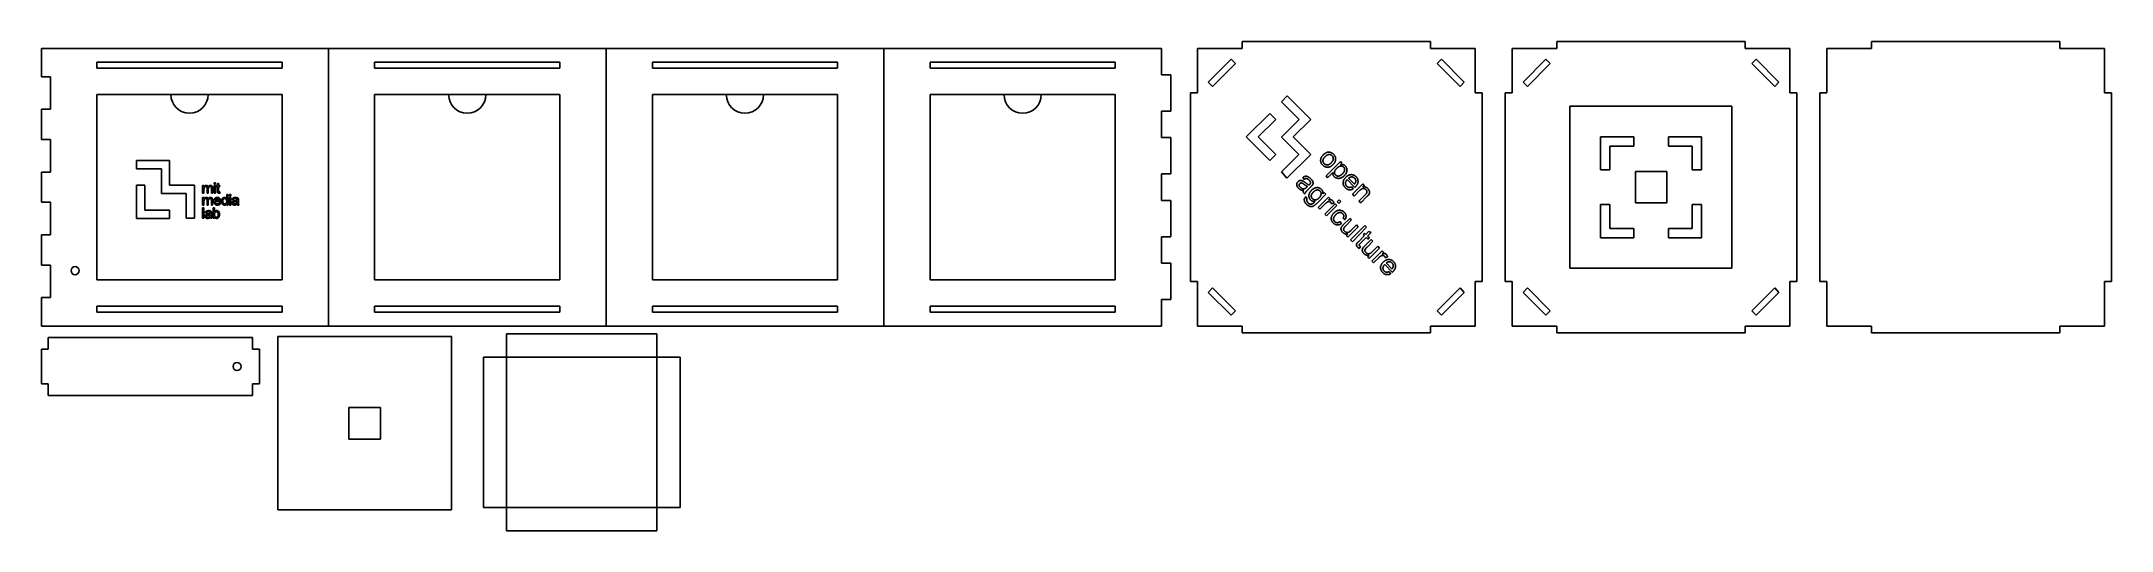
# Model space of a CAD drawing. Header units: millimetres. Extents: x -386 to 750, y -188 to 80.
import ezdxf

# ---------------------------------------------------------------- set-up
doc = ezdxf.new("R2010")
doc.units = ezdxf.units.MM

msp = doc.modelspace()

# ---------------------------------------------------------------- linework, layer by layer
at = {"color": 7, "linetype": 'Continuous', "lineweight": 25}
for p, q in [((376.3, 80), (272.9, 80)), ((272.9, 80), (272.9, 76.2)), ((376.3, 76.2), (376.3, 80)), ((445.6, 80), (445.6, 76.2)), ((549, 80), (445.6, 80)), ((549, 76.2), (549, 80)), ((721.7, 80), (618.3, 80)), ((618.3, 80), (618.3, 76.2)), ((721.7, 76.2), (721.7, 80)), ((-386.1, 76.2), (-386.1, 60.6)), ((228.6, 76.2), (-386.1, 76.2)), ((-254, 68.6), (-355.6, 68.6)), ((-355.6, 68.6), (-355.6, 65.3)), ((-254, 65.3), (-254, 68.6)), ((-101.6, 68.6), (-203.2, 68.6)), ((-203.2, 68.6), (-203.2, 65.3)), ((-101.6, 65.3), (-101.6, 68.6)), ((50.8, 68.6), (-50.8, 68.6)), ((-50.8, 68.6), (-50.8, 65.3)), ((50.8, 65.3), (50.8, 68.6)), ((101.6, 68.6), (101.6, 65.3)), ((203.2, 68.6), (101.6, 68.6)), ((203.2, 65.3), (203.2, 68.6)), ((228.6, 61.7), (228.6, 76.2)), ((248.4, 76.2), (248.4, 51.7)), ((272.9, 76.2), (248.4, 76.2)), ((266.9, 70.2), (254.3, 57.7)), ((269.3, 67.9), (266.9, 70.2)), ((400.8, 76.2), (376.3, 76.2)), ((382.2, 70.2), (379.9, 67.9)), ((394.8, 57.7), (382.2, 70.2)), ((400.8, 51.7), (400.8, 76.2)), ((421.1, 76.2), (421.1, 51.7)), ((445.6, 76.2), (421.1, 76.2)), ((439.6, 70.2), (427.1, 57.7)), ((442, 67.9), (439.6, 70.2)), ((573.5, 76.2), (549, 76.2)), ((555, 70.2), (552.6, 67.9)), ((567.5, 57.7), (555, 70.2)), ((573.5, 51.7), (573.5, 76.2)), ((593.8, 76.2), (593.8, 51.7)), ((618.3, 76.2), (593.8, 76.2)), ((746.2, 76.2), (721.7, 76.2)), ((746.2, 51.7), (746.2, 76.2)), ((-386.1, 60.6), (-381, 60.6)), ((-381, 60.6), (-381, 42.8)), ((-355.6, 65.3), (-254, 65.3)), ((-203.2, 65.3), (-101.6, 65.3)), ((-50.8, 65.3), (50.8, 65.3)), ((101.6, 65.3), (203.2, 65.3)), ((233.7, 61.7), (228.6, 61.7)), ((233.7, 41.7), (233.7, 61.7)), ((254.3, 57.7), (256.7, 55.3)), ((256.7, 55.3), (269.3, 67.9)), ((379.9, 67.9), (392.5, 55.3)), ((392.5, 55.3), (394.8, 57.7)), ((427.1, 57.7), (429.4, 55.3)), ((429.4, 55.3), (442, 67.9)), ((552.6, 67.9), (565.2, 55.3)), ((565.2, 55.3), (567.5, 57.7)), ((-254, 50.8), (-355.6, 50.8)), ((-355.6, 50.8), (-355.6, -50.8)), ((-254, -50.8), (-254, 50.8)), ((-101.6, 50.8), (-203.2, 50.8)), ((-203.2, 50.8), (-203.2, -50.8)), ((-101.6, -50.8), (-101.6, 50.8)), ((-50.8, 50.8), (-50.8, -50.8)), ((50.8, 50.8), (-50.8, 50.8)), ((50.8, -50.8), (50.8, 50.8)), ((203.2, 50.8), (101.6, 50.8)), ((101.6, 50.8), (101.6, -50.8)), ((203.2, -50.8), (203.2, 50.8)), ((248.4, 51.7), (244.6, 51.7)), ((244.6, 51.7), (244.6, -51.7)), ((297.6, 50.1), (294.4, 46.8)), ((294.4, 46.8), (304.1, 37.1)), ((310.5, 37.2), (297.6, 50.1)), ((404.6, 51.7), (400.8, 51.7)), ((404.6, -51.7), (404.6, 51.7)), ((421.1, 51.7), (417.3, 51.7)), ((417.3, 51.7), (417.3, -51.7)), ((577.3, 51.7), (573.5, 51.7)), ((577.3, -51.7), (577.3, 51.7)), ((590, 51.7), (590, -51.7)), ((593.8, 51.7), (590, 51.7)), ((750, 51.7), (746.2, 51.7)), ((750, -51.7), (750, 51.7)), ((-386.1, 42.8), (-386.1, 26.1)), ((-381, 42.8), (-386.1, 42.8)), ((228.6, 41.7), (233.7, 41.7)), ((228.6, 27.2), (228.6, 41.7)), ((288, 40.5), (275.1, 27.6)), ((281.6, 27.6), (291.3, 37.2)), ((291.3, 37.2), (288, 40.5)), ((304.1, 37.1), (294.5, 27.5)), ((300.9, 27.6), (310.5, 37.2)), ((541.7, 44.5), (452.8, 44.5)), ((452.8, 44.5), (452.8, -44.5)), ((541.7, -44.5), (541.7, 44.5)), ((-386.1, 26.1), (-381, 26.1)), ((-381, 26.1), (-381, 8.3)), ((233.7, 27.2), (228.6, 27.2)), ((233.7, 7.3), (233.7, 27.2)), ((275.1, 27.6), (288, 14.7)), ((291.3, 17.9), (281.6, 27.6)), ((294.5, 27.5), (304, 18)), ((310.5, 18), (300.9, 27.6)), ((469.6, 27.7), (469.6, 9.5)), ((487.8, 27.7), (469.6, 27.7)), ((487.8, 22.6), (487.8, 27.7)), ((506.8, 27.7), (506.8, 22.6)), ((525, 27.7), (506.8, 27.7)), ((525, 9.5), (525, 27.7)), ((-315.7, 14.7), (-333.9, 14.7)), ((-333.9, 14.7), (-333.9, 10.1)), ((-315.7, 1.1), (-315.7, 14.7)), ((288, 14.7), (291.3, 17.9)), ((304, 18), (294.4, 8.4)), ((297.4, 5), (310.5, 18)), ((318.9, 6.2), (326.8, 14.1)), ((326.8, 14.1), (327.6, 13.2)), ((327.6, 13.2), (326.9, 12.5)), ((474.7, 22.6), (487.8, 22.6)), ((474.7, 9.5), (474.7, 22.6)), ((506.8, 22.6), (519.9, 22.6)), ((519.9, 22.6), (519.9, 9.5)), ((-386.1, 8.3), (-386.1, -8.3)), ((-381, 8.3), (-386.1, 8.3)), ((-333.9, 10.1), (-320.2, 10.1)), ((-333.9, 1.1), (-333.9, -17.1)), ((-329.3, 1.1), (-333.9, 1.1)), ((-329.3, -12.6), (-329.3, 1.1)), ((-320.2, 10.1), (-320.2, -3.5)), ((-302.1, 1.1), (-315.7, 1.1)), ((-302.1, -17), (-302.1, 1.1)), ((-297.6, -3.2), (-297.6, 0.9)), ((-297.6, 0.9), (-296.9, 0.9)), ((-296.9, 0.9), (-296.9, 0.3)), ((-291.2, 2.4), (-290.5, 2.4)), ((-291.2, 1.7), (-291.2, 2.4)), ((-290.5, 1.7), (-291.2, 1.7)), ((-291.2, -3.2), (-291.2, 0.9)), ((-291.2, 0.9), (-290.5, 0.9)), ((-290.5, 2.4), (-290.5, 1.7)), ((-290.5, 0.9), (-290.5, -3.2)), ((-290, 0.3), (-290, 0.9)), ((-290, 0.9), (-289.5, 0.9)), ((-289.5, 0.3), (-290, 0.3)), ((-289.5, 1.9), (-288.8, 2.3)), ((-289.5, 0.9), (-289.5, 1.9)), ((-289.5, -2.1), (-289.5, 0.3)), ((-288.8, 2.3), (-288.8, 0.9)), ((-288.8, 0.9), (-288.1, 0.9)), ((-288.8, 0.3), (-288.8, -2.1)), ((-288.1, 0.3), (-288.8, 0.3)), ((-288.1, 0.9), (-288.1, 0.3)), ((228.6, -7.3), (228.6, 7.3)), ((228.6, 7.3), (233.7, 7.3)), ((294.4, 8.4), (297.4, 5)), ((307, 4.3), (306.2, 5.4)), ((308.4, 0), (308.8, 0.4)), ((310.6, 0.2), (309.3, -1)), ((319.8, 5.2), (318.9, 6.2)), ((322.6, 8), (319.8, 5.2)), ((334.7, -0.1), (330.5, 4.2)), ((331.3, 4.9), (334.5, 1.7)), ((333, 0.2), (333.8, -0.9)), ((333.4, -3.9), (339.1, 1.8)), ((339.1, 1.8), (339.9, 0.9)), ((339.9, 0.9), (339.1, 0.1)), ((469.6, 9.5), (474.7, 9.5)), ((505.9, 8.6), (488.7, 8.6)), ((488.7, 8.6), (488.7, -8.6)), ((505.9, -8.6), (505.9, 8.6)), ((519.9, 9.5), (525, 9.5)), ((-386.1, -8.3), (-381, -8.3)), ((-381, -8.3), (-381, -26.1)), ((-320.2, -3.5), (-306.7, -3.5)), ((-306.7, -3.5), (-306.7, -17)), ((-296.9, -3.2), (-297.6, -3.2)), ((-297.6, -9.8), (-297.6, -5.6)), ((-297.6, -5.6), (-296.9, -5.6)), ((-296.9, -9.8), (-297.6, -9.8)), ((-296.9, -1.1), (-296.9, -3.2)), ((-296.9, -5.6), (-296.9, -6.3)), ((-296.9, -7.7), (-296.9, -9.8)), ((-295.2, -3.2), (-295.2, -0.6)), ((-294.5, -3.2), (-295.2, -3.2)), ((-295.2, -9.8), (-295.2, -7.1)), ((-294.5, -9.8), (-295.2, -9.8)), ((-294.5, -0.9), (-294.5, -3.2)), ((-294.5, -7.4), (-294.5, -9.8)), ((-292.8, -3.2), (-292.8, -0.7)), ((-292.1, -3.2), (-292.8, -3.2)), ((-292.8, -9.8), (-292.8, -7.2)), ((-292.1, -9.8), (-292.8, -9.8)), ((-292.1, -0.4), (-292.1, -3.2)), ((-292.1, -7), (-292.1, -9.8)), ((-290.5, -3.2), (-291.2, -3.2)), ((-290.7, -7.2), (-288.4, -7.2)), ((-287.7, -7.9), (-290.7, -7.9)), ((-288.4, -8.5), (-287.7, -8.6)), ((-288.1, -2.6), (-288, -3.2)), ((-284.4, -6.2), (-284.4, -4.1)), ((-284.4, -4.1), (-283.7, -4.1)), ((-284.4, -9.8), (-284.4, -9.2)), ((-283.7, -9.8), (-284.4, -9.8)), ((-283.7, -4.1), (-283.7, -9.8)), ((-282.8, -4.9), (-282.8, -4.1)), ((-282.8, -4.1), (-282.1, -4.1)), ((-282.1, -4.9), (-282.8, -4.9)), ((-282.8, -9.8), (-282.8, -5.6)), ((-282.8, -5.6), (-282.1, -5.6)), ((-282.1, -9.8), (-282.8, -9.8)), ((-282.1, -4.1), (-282.1, -4.9)), ((-282.1, -5.6), (-282.1, -9.8)), ((-280.7, -6.9), (-281.4, -6.8)), ((-278.7, -8), (-278.7, -7.8)), ((-277.7, -9.8), (-278.4, -9.8)), ((-277.9, -7.1), (-277.9, -8)), ((233.7, -7.3), (228.6, -7.3)), ((233.7, -27.2), (233.7, -7.3)), ((307.2, -3.8), (306.2, -2.7)), ((307.8, -5.3), (308.6, -6.3)), ((318.8, -3.9), (313.9, -8.9)), ((314.6, -11.1), (320.3, -5.4)), ((315.5, -12.1), (314.6, -11.1)), ((318.5, -9.1), (315.5, -12.1)), ((317.2, -3.7), (317.9, -3)), ((317.9, -3), (318.8, -3.9)), ((318.3, -14.8), (324, -9.1)), ((324.9, -10.1), (319.2, -15.8)), ((320.3, -5.4), (321.1, -6.3)), ((321.1, -6.3), (320.3, -7.1)), ((323.2, -8.7), (322, -9.2)), ((324, -9.1), (324.9, -10.1)), ((325, -8), (326.2, -6.9)), ((326, -9), (325, -8)), ((327.1, -7.9), (326, -9)), ((326.2, -6.9), (327.1, -7.9)), ((334.3, -4.9), (333.4, -3.9)), ((337.4, -1.7), (334.3, -4.9)), ((337, -7.6), (340.5, -4.1)), ((338, -8.5), (337, -7.6)), ((341.5, -5), (338, -8.5)), ((474.7, -9.5), (469.6, -9.5)), ((469.6, -9.5), (469.6, -27.7)), ((474.7, -22.6), (474.7, -9.5)), ((488.7, -8.6), (505.9, -8.6)), ((519.9, -9.5), (519.9, -22.6)), ((525, -9.5), (519.9, -9.5)), ((525, -27.7), (525, -9.5)), ((-333.9, -17.1), (-315.7, -17.1)), ((-315.7, -12.6), (-329.3, -12.6)), ((-315.7, -17.1), (-315.7, -12.6)), ((-306.7, -17), (-302.1, -17)), ((-297.6, -17), (-297.6, -11.4)), ((-297.6, -11.4), (-296.9, -11.4)), ((-296.9, -17), (-297.6, -17)), ((-296.9, -11.4), (-296.9, -17)), ((-295.4, -14.1), (-296.1, -14.1)), ((-293.5, -15.3), (-293.5, -15.1)), ((-292.5, -17), (-293.2, -17)), ((-292.7, -14.4), (-292.7, -15.2)), ((-291.8, -17), (-291.8, -11.4)), ((-291.8, -11.4), (-291.1, -11.4)), ((-291.1, -17), (-291.8, -17)), ((-291.1, -11.4), (-291.1, -13.5)), ((-291.1, -16.4), (-291.1, -17)), ((319.2, -15.8), (318.3, -14.8)), ((326.5, -18.9), (327.4, -20)), ((329.3, -17.8), (328.3, -17)), ((328.4, -20.6), (331.9, -17.1)), ((332.9, -18), (329.7, -21.2)), ((336.6, -21.7), (330.9, -27.4)), ((331.9, -17.1), (332.9, -18)), ((332.4, -28.9), (340.3, -21)), ((332.5, -23.8), (335.6, -20.7)), ((341.2, -22), (333.4, -29.9)), ((335.6, -20.7), (336.6, -21.7)), ((340.3, -21), (341.2, -22)), ((487.8, -22.6), (474.7, -22.6)), ((487.8, -27.7), (487.8, -22.6)), ((519.9, -22.6), (506.8, -22.6)), ((506.8, -22.6), (506.8, -27.7)), ((-386.1, -26.1), (-386.1, -42.8)), ((-381, -26.1), (-386.1, -26.1)), ((228.6, -27.2), (233.7, -27.2)), ((228.6, -41.7), (228.6, -27.2)), ((330, -26.5), (330.8, -25.7)), ((330.9, -27.4), (330, -26.5)), ((333.4, -29.9), (332.4, -28.9)), ((336.7, -29.9), (340, -26.6)), ((337.8, -32.6), (337.1, -33.6)), ((341, -27.6), (337.6, -30.9)), ((339.3, -25.9), (340, -25.2)), ((340, -26.6), (339.3, -25.9)), ((340, -25.2), (340.7, -25.9)), ((340.1, -32.3), (343.6, -28.7)), ((340.7, -25.9), (342.2, -24.4)), ((341.9, -28.6), (341, -27.6)), ((344.6, -29.7), (341.4, -32.9)), ((343.7, -24.8), (341.7, -26.8)), ((341.7, -26.8), (342.7, -27.8)), ((342.7, -27.8), (341.9, -28.6)), ((342.2, -24.4), (343.7, -24.8)), ((348.3, -33.4), (342.5, -39.1)), ((343.6, -28.7), (344.6, -29.7)), ((344.2, -35.5), (347.3, -32.4)), ((347.3, -32.4), (348.3, -33.4)), ((469.6, -27.7), (487.8, -27.7)), ((506.8, -27.7), (525, -27.7)), ((-386.1, -42.8), (-381, -42.8)), ((-381, -42.8), (-381, -60.6)), ((233.7, -41.7), (228.6, -41.7)), ((233.7, -61.7), (233.7, -41.7)), ((341.7, -38.2), (342.5, -37.4)), ((342.5, -39.1), (341.7, -38.2)), ((344.1, -40.6), (349.8, -34.9)), ((345, -41.6), (344.1, -40.6)), ((348, -38.6), (345, -41.6)), ((349.8, -34.9), (350.7, -35.8)), ((350.7, -35.8), (349.8, -36.6)), ((355.3, -46.6), (351.1, -42.4)), ((352.7, -38.2), (351.5, -38.7)), ((351.9, -41.6), (355.1, -44.8)), ((452.8, -44.5), (541.7, -44.5)), ((-355.6, -50.8), (-254, -50.8)), ((-203.2, -50.8), (-101.6, -50.8)), ((-50.8, -50.8), (50.8, -50.8)), ((101.6, -50.8), (203.2, -50.8)), ((244.6, -51.7), (248.4, -51.7)), ((248.4, -51.7), (248.4, -76.2)), ((256.7, -55.3), (254.3, -57.7)), ((269.3, -67.9), (256.7, -55.3)), ((353.5, -46.4), (354.4, -47.5)), ((392.5, -55.3), (379.9, -67.9)), ((394.8, -57.7), (392.5, -55.3)), ((400.8, -51.7), (404.6, -51.7)), ((400.8, -76.2), (400.8, -51.7)), ((417.3, -51.7), (421.1, -51.7)), ((421.1, -51.7), (421.1, -76.2)), ((429.4, -55.3), (427.1, -57.7)), ((442, -67.9), (429.4, -55.3)), ((565.2, -55.3), (552.6, -67.9)), ((567.5, -57.7), (565.2, -55.3)), ((573.5, -51.7), (577.3, -51.7)), ((573.5, -76.2), (573.5, -51.7)), ((590, -51.7), (593.8, -51.7)), ((593.8, -51.7), (593.8, -76.2)), ((746.2, -51.7), (750, -51.7)), ((746.2, -76.2), (746.2, -51.7)), ((-386.1, -60.6), (-386.1, -76.2)), ((-381, -60.6), (-386.1, -60.6)), ((-254, -65.3), (-355.6, -65.3)), ((-355.6, -65.3), (-355.6, -68.6)), ((-254, -68.6), (-254, -65.3)), ((-203.2, -65.3), (-203.2, -68.6)), ((-101.6, -65.3), (-203.2, -65.3)), ((-101.6, -68.6), (-101.6, -65.3)), ((50.8, -65.3), (-50.8, -65.3)), ((-50.8, -65.3), (-50.8, -68.6)), ((50.8, -68.6), (50.8, -65.3)), ((203.2, -65.3), (101.6, -65.3)), ((101.6, -65.3), (101.6, -68.6)), ((203.2, -68.6), (203.2, -65.3)), ((228.6, -76.2), (228.6, -61.7)), ((228.6, -61.7), (233.7, -61.7)), ((254.3, -57.7), (266.9, -70.2)), ((266.9, -70.2), (269.3, -67.9)), ((379.9, -67.9), (382.2, -70.2)), ((382.2, -70.2), (394.8, -57.7)), ((427.1, -57.7), (439.6, -70.2)), ((439.6, -70.2), (442, -67.9)), ((552.6, -67.9), (555, -70.2)), ((555, -70.2), (567.5, -57.7)), ((-386.1, -76.2), (228.6, -76.2)), ((-355.6, -68.6), (-254, -68.6)), ((-203.2, -68.6), (-101.6, -68.6)), ((-50.8, -68.6), (50.8, -68.6)), ((101.6, -68.6), (203.2, -68.6)), ((248.4, -76.2), (272.9, -76.2)), ((272.9, -76.2), (272.9, -80)), ((376.3, -80), (376.3, -76.2)), ((376.3, -76.2), (400.8, -76.2)), ((421.1, -76.2), (445.6, -76.2)), ((445.6, -76.2), (445.6, -80)), ((549, -80), (549, -76.2)), ((549, -76.2), (573.5, -76.2)), ((593.8, -76.2), (618.3, -76.2)), ((618.3, -76.2), (618.3, -80)), ((721.7, -80), (721.7, -76.2)), ((721.7, -76.2), (746.2, -76.2)), ((-386.1, -88.9), (-386.1, -108)), ((-382.3, -88.9), (-386.1, -88.9)), ((-382.3, -82.5), (-382.3, -88.9)), ((-270.3, -82.5), (-382.3, -82.5)), ((-270.3, -88.9), (-270.3, -82.5)), ((-266.4, -88.9), (-270.3, -88.9)), ((-266.4, -108), (-266.4, -88.9)), ((-161, -81.9), (-256.3, -81.9)), ((-256.3, -81.9), (-256.3, -177.1)), ((-161, -177.1), (-161, -81.9)), ((-48.3, -80.5), (-130.8, -80.5)), ((-130.8, -80.5), (-130.8, -93.2)), ((-48.3, -93.2), (-48.3, -80.5)), ((272.9, -80), (376.3, -80)), ((445.6, -80), (549, -80)), ((618.3, -80), (721.7, -80)), ((-143.5, -93.2), (-143.5, -175.8)), ((-130.8, -93.2), (-143.5, -93.2)), ((-35.6, -93.2), (-48.3, -93.2)), ((-35.6, -175.8), (-35.6, -93.2)), ((-386.1, -108), (-382.3, -108)), ((-382.3, -108), (-382.3, -114.3)), ((-270.3, -108), (-266.4, -108)), ((-270.3, -114.3), (-270.3, -108)), ((-382.3, -114.3), (-270.3, -114.3)), ((-217.3, -120.9), (-217.3, -138.2)), ((-200, -120.9), (-217.3, -120.9)), ((-200, -138.2), (-200, -120.9)), ((-217.3, -138.2), (-200, -138.2)), ((-256.3, -177.1), (-161, -177.1)), ((-143.5, -175.8), (-130.8, -175.8)), ((-130.8, -175.8), (-130.8, -188.5)), ((-48.3, -175.8), (-35.6, -175.8)), ((-48.3, -188.5), (-48.3, -175.8)), ((-130.8, -188.5), (-48.3, -188.5))]:
    msp.add_line(p, q, dxfattribs=at)
at = {"color": 7, "linetype": 'Continuous'}
for p, q in [((-228.6, 76.2), (-228.6, -76.2)), ((-76.2, 76.2), (-76.2, -76.2)), ((76.2, 76.2), (76.2, -76.2)), ((-294.6, 50.8), (-315, 50.8)), ((-142.2, 50.8), (-162.6, 50.8)), ((10.2, 50.8), (-10.2, 50.8)), ((162.6, 50.8), (142.2, 50.8)), ((-130.8, -93.2), (-48.3, -93.2)), ((-130.8, -93.2), (-130.8, -175.8)), ((-48.3, -93.2), (-48.3, -175.8)), ((-48.3, -175.8), (-130.8, -175.8))]:
    msp.add_line(p, q, dxfattribs=at)
at = {"color": 7, "linetype": 'Continuous', "lineweight": 25}
for centre in [(-367.6, -45.8), (-278.7, -98.4)]:
    msp.add_circle(centre, 2.22, dxfattribs=at)
at = {"color": 7, "linetype": 'Continuous'}
for centre in [(-304.8, 50.8), (-152.4, 50.8), (0, 50.8), (152.4, 50.8)]:
    msp.add_arc(centre, 10.2, 180, 0, dxfattribs=at)
at = {"color": 7, "linetype": 'Continuous', "lineweight": 25}
for points, knots in [([(317.1, 12.1), (317, 12.2), (316.8, 12.4), (316.6, 12.7), (316.4, 13), (316.2, 13.4), (316.1, 13.7), (316, 14.1), (315.9, 14.4), (315.9, 14.8), (316, 15.2), (316, 15.6), (316.1, 15.9), (316.3, 16.3), (316.5, 16.7), (316.8, 17), (317.1, 17.4), (317.3, 17.6), (317.4, 17.8)], [0, 0, 0, 0, 0.0644071, 0.1262895, 0.1858966, 0.2436415, 0.3009103, 0.3576376, 0.4146134, 0.4724961, 0.5312367, 0.5905981, 0.6516289, 0.7144919, 0.7803493, 0.849628, 0.9226295, 1, 1, 1, 1]), ([(322.8, 12.5), (322.7, 12.4), (322.6, 12.2), (322.3, 12), (322, 11.8), (321.8, 11.6), (321.5, 11.4), (321.3, 11.3), (321, 11.2), (320.8, 11.1), (320.5, 11), (320.3, 11), (320, 10.9), (319.8, 10.9), (319.6, 10.9), (319.3, 11), (319.1, 11), (318.7, 11.1), (318.3, 11.2), (317.9, 11.5), (317.5, 11.7), (317.2, 12), (317.1, 12.1)], [0, 0, 0, 0, 0.058151, 0.113208, 0.165274, 0.214195, 0.260971, 0.304911, 0.346514, 0.386023, 0.424148, 0.461976, 0.49937, 0.53653, 0.574012, 0.611673, 0.649716, 0.688336, 0.765696, 0.842807, 0.920369, 1, 1, 1, 1]), ([(318.4, 16.8), (318.3, 16.7), (318.1, 16.5), (317.9, 16.2), (317.7, 16), (317.6, 15.7), (317.4, 15.4), (317.3, 15.2), (317.3, 14.9), (317.2, 14.6), (317.2, 14.4), (317.2, 14.2), (317.3, 13.9), (317.4, 13.7), (317.5, 13.5), (317.6, 13.3), (317.7, 13.1), (317.8, 13), (317.9, 12.9)], [0, 0, 0, 0, 0.085537, 0.165515, 0.240759, 0.311176, 0.378367, 0.442021, 0.502421, 0.561582, 0.618704, 0.673953, 0.727435, 0.780812, 0.833786, 0.88797, 0.942822, 1, 1, 1, 1]), ([(317.4, 17.8), (317.5, 17.9), (317.8, 18.1), (318.2, 18.4), (318.6, 18.7), (319, 18.9), (319.4, 19.1), (319.8, 19.2), (320.2, 19.2), (320.5, 19.2), (320.6, 19.2)], [0, 0, 0, 0, 0.148284, 0.287299, 0.418453, 0.542595, 0.661179, 0.77602, 0.888114, 1, 1, 1, 1]), ([(317.9, 12.9), (318, 12.8), (318.1, 12.7), (318.3, 12.6), (318.5, 12.5), (318.7, 12.4), (318.9, 12.3), (319.2, 12.3), (319.4, 12.2), (319.6, 12.2), (319.9, 12.3), (320.2, 12.3), (320.4, 12.4), (320.7, 12.6), (321, 12.7), (321.2, 12.9), (321.5, 13.2), (321.7, 13.3), (321.8, 13.4)], [0, 0, 0, 0, 0.056371, 0.111081, 0.164129, 0.216936, 0.269393, 0.322942, 0.377703, 0.434362, 0.493044, 0.553699, 0.617494, 0.684597, 0.755847, 0.832204, 0.913362, 1, 1, 1, 1]), ([(322.3, 17.3), (322.2, 17.3), (322.1, 17.4), (321.9, 17.6), (321.7, 17.7), (321.5, 17.8), (321.2, 17.9), (321, 17.9), (320.8, 17.9), (320.5, 17.9), (320.3, 17.9), (320, 17.8), (319.7, 17.7), (319.5, 17.6), (319.2, 17.4), (318.9, 17.2), (318.7, 17), (318.5, 16.9), (318.4, 16.8)], [0, 0, 0, 0, 0.057236, 0.112144, 0.16594, 0.219438, 0.272379, 0.32642, 0.381259, 0.438439, 0.497085, 0.558171, 0.621228, 0.687798, 0.758995, 0.834316, 0.914375, 1, 1, 1, 1]), ([(320.6, 19.2), (320.8, 19.2), (321, 19.2), (321.3, 19.1), (321.6, 19), (321.9, 18.9), (322.2, 18.7), (322.5, 18.5), (322.8, 18.3), (323, 18.2), (323.1, 18.1)], [0, 0, 0, 0, 0.123458, 0.24543, 0.366147, 0.488526, 0.611431, 0.736685, 0.866696, 1, 1, 1, 1]), ([(321.8, 13.4), (321.9, 13.5), (322, 13.7), (322.3, 14), (322.4, 14.2), (322.6, 14.5), (322.7, 14.7), (322.8, 15), (322.9, 15.3), (322.9, 15.5), (322.9, 15.8), (322.9, 16), (322.9, 16.2), (322.8, 16.5), (322.7, 16.7), (322.6, 16.9), (322.4, 17.1), (322.3, 17.2), (322.3, 17.3)], [0, 0, 0, 0, 0.083753, 0.162615, 0.236702, 0.306646, 0.373128, 0.436979, 0.498079, 0.557463, 0.615362, 0.671363, 0.726085, 0.780035, 0.83373, 0.887489, 0.942781, 1, 1, 1, 1]), ([(323.1, 18.1), (323.2, 18), (323.3, 17.8), (323.6, 17.5), (323.8, 17.1), (324, 16.8), (324.1, 16.5), (324.2, 16.1), (324.2, 15.7), (324.2, 15.4), (324.2, 15), (324.1, 14.6), (324, 14.2), (323.9, 13.9), (323.7, 13.5), (323.4, 13.2), (323.2, 12.8), (322.9, 12.6), (322.8, 12.5)], [0, 0, 0, 0, 0.064654, 0.126741, 0.186832, 0.245868, 0.303674, 0.361514, 0.419963, 0.479353, 0.539578, 0.599547, 0.660426, 0.72282, 0.787354, 0.854794, 0.925688, 1, 1, 1, 1]), ([(328.6, 11), (328.5, 11.1), (328.4, 11.2), (328.3, 11.3), (328.1, 11.4), (327.9, 11.5), (327.6, 11.5), (327.4, 11.6), (327.2, 11.6), (326.9, 11.6), (326.6, 11.5), (326.4, 11.4), (326.1, 11.3), (325.8, 11.2), (325.6, 11), (325.3, 10.8), (325, 10.6), (324.8, 10.4), (324.8, 10.3)], [0, 0, 0, 0, 0.049657, 0.098858, 0.148225, 0.198067, 0.249202, 0.302544, 0.359066, 0.418265, 0.480193, 0.543649, 0.609904, 0.678922, 0.752676, 0.830216, 0.912671, 1, 1, 1, 1]), ([(326.9, 12.5), (327, 12.5), (327.3, 12.5), (327.6, 12.5), (327.9, 12.5), (328.3, 12.4), (328.6, 12.3), (328.9, 12.2), (329.2, 12), (329.3, 11.8), (329.4, 11.7)], [0, 0, 0, 0, 0.132806, 0.258974, 0.379126, 0.494993, 0.611874, 0.732828, 0.861961, 1, 1, 1, 1]), ([(329.4, 11.7), (329.5, 11.6), (329.6, 11.5), (329.8, 11.3), (329.9, 11.1), (330, 10.9), (330.1, 10.7), (330.2, 10.5), (330.3, 10.3), (330.4, 10), (330.4, 9.8), (330.4, 9.6), (330.4, 9.3), (330.4, 9.1), (330.4, 8.8), (330.3, 8.6), (330.2, 8.4), (330.1, 8), (329.9, 7.6), (329.6, 7.2), (329.3, 6.7), (329, 6.5), (328.9, 6.3)], [0, 0, 0, 0, 0.0420829, 0.0830416, 0.1233145, 0.1627747, 0.2019268, 0.2406928, 0.2796172, 0.3188194, 0.3578157, 0.396839, 0.4361214, 0.4755177, 0.5152535, 0.5559138, 0.597805, 0.6405414, 0.7275591, 0.8157193, 0.9062567, 1, 1, 1, 1]), ([(-296.9, 0.3), (-296.8, 0.3), (-296.8, 0.4), (-296.6, 0.6), (-296.5, 0.7), (-296.4, 0.8), (-296.2, 0.9), (-296, 0.9), (-295.9, 1), (-295.7, 1), (-295.7, 1)], [0, 0, 0, 0, 0.126605, 0.249791, 0.372524, 0.496015, 0.619831, 0.743966, 0.869195, 1, 1, 1, 1]), ([(-295.9, 0.3), (-295.9, 0.3), (-296, 0.3), (-296.2, 0.3), (-296.3, 0.2), (-296.4, 0.2), (-296.5, 0.1), (-296.6, 0), (-296.7, -0.1), (-296.7, -0.2), (-296.8, -0.3), (-296.8, -0.4), (-296.8, -0.5), (-296.8, -0.6), (-296.8, -0.7), (-296.8, -0.9), (-296.9, -1), (-296.9, -1.1), (-296.9, -1.1)], [0, 0, 0, 0, 0.069874, 0.138371, 0.206732, 0.277065, 0.347592, 0.417982, 0.490746, 0.567227, 0.608073, 0.652844, 0.701153, 0.752556, 0.808916, 0.868487, 0.931988, 1, 1, 1, 1]), ([(-295.2, -0.6), (-295.2, -0.5), (-295.2, -0.5), (-295.2, -0.4), (-295.2, -0.3), (-295.2, -0.2), (-295.2, -0.1), (-295.3, 0), (-295.3, 0), (-295.3, 0.1), (-295.4, 0.2), (-295.4, 0.2), (-295.5, 0.2), (-295.6, 0.3), (-295.6, 0.3), (-295.7, 0.3), (-295.8, 0.3), (-295.9, 0.3), (-295.9, 0.3)], [0, 0, 0, 0, 0.08411, 0.162426, 0.236822, 0.305987, 0.370108, 0.430668, 0.487851, 0.542607, 0.595677, 0.647283, 0.699654, 0.753379, 0.80983, 0.868938, 0.932163, 1, 1, 1, 1]), ([(-295.7, 1), (-295.6, 1), (-295.5, 1), (-295.3, 0.9), (-295.1, 0.9), (-295, 0.8), (-294.8, 0.7), (-294.7, 0.5), (-294.6, 0.4), (-294.6, 0.3), (-294.6, 0.2)], [0, 0, 0, 0, 0.142825, 0.274789, 0.39801, 0.517438, 0.634604, 0.751949, 0.87301, 1, 1, 1, 1]), ([(-294.6, 0.2), (-294.5, 0.3), (-294.5, 0.4), (-294.3, 0.6), (-294.2, 0.7), (-294, 0.8), (-293.9, 0.9), (-293.7, 0.9), (-293.5, 1), (-293.4, 1), (-293.3, 1)], [0, 0, 0, 0, 0.142315, 0.275889, 0.402455, 0.523363, 0.641228, 0.759024, 0.877542, 1, 1, 1, 1]), ([(-293.5, 0.3), (-293.5, 0.3), (-293.6, 0.3), (-293.7, 0.3), (-293.8, 0.3), (-293.9, 0.3), (-294, 0.2), (-294, 0.2), (-294.1, 0.1), (-294.2, 0), (-294.3, 0), (-294.3, -0.1), (-294.4, -0.2), (-294.4, -0.3), (-294.4, -0.4), (-294.4, -0.6), (-294.5, -0.7), (-294.5, -0.8), (-294.5, -0.9)], [0, 0, 0, 0, 0.058561, 0.115006, 0.169721, 0.223592, 0.276804, 0.330761, 0.38498, 0.441087, 0.498268, 0.557596, 0.620115, 0.685704, 0.756808, 0.831935, 0.912856, 1, 1, 1, 1]), ([(-292.8, -0.7), (-292.8, -0.6), (-292.8, -0.5), (-292.8, -0.3), (-292.8, -0.2), (-292.9, -0.1), (-292.9, 0), (-293, 0.1), (-293, 0.2), (-293.1, 0.2), (-293.2, 0.3), (-293.3, 0.3), (-293.4, 0.3), (-293.5, 0.3), (-293.5, 0.3)], [0, 0, 0, 0, 0.136425, 0.252916, 0.349371, 0.427089, 0.49428, 0.561205, 0.628551, 0.699409, 0.771288, 0.844304, 0.919958, 1, 1, 1, 1]), ([(-293.3, 1), (-293.3, 1), (-293.2, 1), (-293, 1), (-292.9, 0.9), (-292.8, 0.9), (-292.7, 0.9), (-292.6, 0.8), (-292.5, 0.7), (-292.4, 0.6), (-292.3, 0.6), (-292.3, 0.5), (-292.2, 0.3), (-292.2, 0.2), (-292.1, 0.1), (-292.1, -0.1), (-292.1, -0.2), (-292.1, -0.3), (-292.1, -0.4)], [0, 0, 0, 0, 0.068493, 0.133645, 0.195347, 0.254248, 0.311304, 0.366649, 0.421299, 0.475729, 0.531092, 0.588188, 0.64727, 0.709369, 0.775261, 0.845213, 0.920389, 1, 1, 1, 1]), ([(303.8, -0.6), (303.7, -0.5), (303.6, -0.3), (303.4, -0.1), (303.2, 0.1), (303.1, 0.4), (303, 0.6), (302.9, 0.9), (302.8, 1.1), (302.8, 1.3), (302.8, 1.6), (302.8, 1.8), (302.9, 2), (302.9, 2.2), (303, 2.4), (303.2, 2.6), (303.3, 2.8), (303.4, 3), (303.5, 3)], [0, 0, 0, 0, 0.079659, 0.154966, 0.225798, 0.293973, 0.358332, 0.420736, 0.481322, 0.540729, 0.599261, 0.655897, 0.711767, 0.767649, 0.823519, 0.880308, 0.93884, 1, 1, 1, 1]), ([(303.5, 3), (303.5, 3.1), (303.7, 3.2), (303.9, 3.4), (304.2, 3.5), (304.4, 3.6), (304.7, 3.7), (304.9, 3.7), (305.2, 3.7), (305.5, 3.6), (305.7, 3.6), (306, 3.5), (306.2, 3.4), (306.4, 3.3), (306.5, 3.3)], [0, 0, 0, 0, 0.088433, 0.174146, 0.258663, 0.343102, 0.426745, 0.50862, 0.588627, 0.668613, 0.749412, 0.831419, 0.914554, 1, 1, 1, 1]), ([(304.5, 2), (304.5, 1.9), (304.3, 1.8), (304.2, 1.6), (304.2, 1.3), (304.2, 1.1), (304.2, 0.8), (304.3, 0.5), (304.5, 0.2), (304.7, 0), (304.8, 0)], [0, 0, 0, 0, 0.113422, 0.221386, 0.330936, 0.444895, 0.565747, 0.694466, 0.838644, 1, 1, 1, 1]), ([(306.8, 1.6), (306.7, 1.7), (306.5, 1.8), (306.3, 2), (306, 2.2), (305.8, 2.3), (305.6, 2.3), (305.5, 2.4), (305.3, 2.4), (305.1, 2.3), (304.9, 2.3), (304.8, 2.2), (304.6, 2.1), (304.6, 2), (304.5, 2)], [0, 0, 0, 0, 0.1514819, 0.2798544, 0.3847152, 0.4685485, 0.5392787, 0.6068604, 0.6724941, 0.7386878, 0.8042818, 0.8676731, 0.9333069, 1, 1, 1, 1]), ([(306.2, 5.4), (306.3, 5.5), (306.6, 5.6), (306.9, 5.8), (307.3, 5.9), (307.6, 6), (308, 6), (308.3, 6), (308.7, 5.9), (309.1, 5.7), (309.4, 5.5), (309.8, 5.2), (310.2, 4.9), (310.4, 4.7), (310.5, 4.6)], [0, 0, 0, 0, 0.0868104, 0.1674321, 0.2423829, 0.3134354, 0.3837856, 0.4565001, 0.534096, 0.6170192, 0.7051348, 0.7981196, 0.8962207, 1, 1, 1, 1]), ([(306.5, 3.3), (306.6, 3.2), (306.7, 3.1), (306.9, 3), (307.2, 2.8), (307.4, 2.6), (307.5, 2.6)], [0, 0, 0, 0, 0.187682, 0.41746, 0.687649, 1, 1, 1, 1]), ([(308.8, 0.4), (308.7, 0.4), (308.6, 0.5), (308.4, 0.6), (308.2, 0.7), (307.9, 0.9), (307.7, 1), (307.4, 1.2), (307.1, 1.4), (306.9, 1.5), (306.8, 1.6)], [0, 0, 0, 0, 0.092089, 0.193374, 0.304033, 0.423766, 0.553514, 0.692528, 0.841452, 1, 1, 1, 1]), ([(309.6, 3.9), (309.5, 4), (309.4, 4.1), (309.3, 4.2), (309.1, 4.4), (308.9, 4.5), (308.8, 4.6), (308.6, 4.6), (308.5, 4.7), (308.3, 4.7), (308.2, 4.7), (308.1, 4.7), (307.9, 4.7), (307.7, 4.7), (307.6, 4.6), (307.4, 4.5), (307.2, 4.5), (307.1, 4.4), (307, 4.3)], [0, 0, 0, 0, 0.080343, 0.155887, 0.226869, 0.291837, 0.353251, 0.410762, 0.464277, 0.514838, 0.565197, 0.61691, 0.671425, 0.729208, 0.790901, 0.855931, 0.925656, 1, 1, 1, 1]), ([(307.3, -0.8), (307.4, -0.7), (307.6, -0.6), (307.9, -0.5), (308.1, -0.2), (308.3, -0.1), (308.4, 0)], [0, 0, 0, 0, 0.198338, 0.429837, 0.69558, 1, 1, 1, 1]), ([(307.5, 2.6), (307.6, 2.5), (307.8, 2.3), (308.1, 2.1), (308.4, 1.9), (308.7, 1.7), (308.9, 1.5), (309.1, 1.4), (309.3, 1.3), (309.5, 1.2), (309.6, 1.2)], [0, 0, 0, 0, 0.162111, 0.313471, 0.454112, 0.584072, 0.703658, 0.81271, 0.911318, 1, 1, 1, 1]), ([(310.4, 2.5), (310.4, 2.6), (310.4, 2.7), (310.3, 2.9), (310.2, 3), (310.2, 3.2), (310, 3.4), (309.9, 3.6), (309.8, 3.8), (309.7, 3.9), (309.6, 3.9)], [0, 0, 0, 0, 0.105847, 0.215286, 0.328726, 0.448229, 0.57354, 0.706337, 0.848587, 1, 1, 1, 1]), ([(309.6, 1.2), (309.6, 1.2), (309.6, 1.2), (309.7, 1.3), (309.8, 1.4), (309.8, 1.4), (309.8, 1.4)], [0, 0, 0, 0, 0.360393, 0.64415, 0.860319, 1, 1, 1, 1]), ([(309.8, 1.4), (309.9, 1.5), (309.9, 1.5), (310.1, 1.7), (310.2, 1.8), (310.2, 2), (310.3, 2.1), (310.4, 2.2), (310.4, 2.4), (310.4, 2.5), (310.4, 2.5)], [0, 0, 0, 0, 0.157654, 0.304619, 0.440525, 0.566445, 0.68281, 0.793599, 0.897406, 1, 1, 1, 1]), ([(310.5, 4.6), (310.7, 4.5), (310.9, 4.3), (311.2, 3.9), (311.4, 3.6), (311.6, 3.3), (311.7, 3), (311.8, 2.7), (311.8, 2.4), (311.8, 2.1), (311.8, 1.9), (311.7, 1.7), (311.6, 1.4), (311.5, 1.3), (311.4, 1.2)], [0, 0, 0, 0, 0.127041, 0.242227, 0.34588, 0.439506, 0.524276, 0.600675, 0.670181, 0.733732, 0.795746, 0.8603, 0.927902, 1, 1, 1, 1]), ([(311.4, 1.2), (311.4, 1.2), (311.4, 1.1), (311.3, 1), (311.2, 0.9), (311.1, 0.8), (311, 0.7), (310.9, 0.5), (310.7, 0.4), (310.6, 0.3), (310.6, 0.2)], [0, 0, 0, 0, 0.076996, 0.167587, 0.27166, 0.389712, 0.521453, 0.66707, 0.826581, 1, 1, 1, 1]), ([(323.4, 5.8), (323.3, 5.9), (323.2, 6), (323, 6.3), (322.8, 6.6), (322.7, 6.9), (322.7, 7.2), (322.6, 7.5), (322.6, 7.7), (322.6, 7.9), (322.6, 8)], [0, 0, 0, 0, 0.137544, 0.269039, 0.39714, 0.523325, 0.647981, 0.76733, 0.884569, 1, 1, 1, 1]), ([(328.9, 6.3), (328.8, 6.2), (328.5, 5.9), (328, 5.6), (327.5, 5.3), (327.1, 5.1), (326.8, 5), (326.5, 4.9), (326.3, 4.9), (326, 4.8), (325.8, 4.8), (325.5, 4.8), (325.3, 4.9), (325, 4.9), (324.8, 5), (324.6, 5.1), (324.3, 5.1), (324.1, 5.2), (323.9, 5.4), (323.7, 5.5), (323.6, 5.6), (323.5, 5.7), (323.4, 5.8)], [0, 0, 0, 0, 0.097412, 0.19079, 0.281316, 0.369716, 0.413008, 0.454982, 0.495862, 0.536296, 0.576492, 0.616309, 0.655976, 0.696139, 0.735808, 0.77471, 0.813012, 0.85056, 0.888188, 0.925151, 0.96255, 1, 1, 1, 1]), ([(324.8, 10.3), (324.7, 10.3), (324.5, 10.1), (324.3, 9.8), (324.1, 9.5), (323.9, 9.3), (323.8, 9), (323.7, 8.8), (323.6, 8.5), (323.6, 8.3), (323.6, 8), (323.6, 7.8), (323.6, 7.6), (323.7, 7.4), (323.7, 7.2), (323.9, 7), (324, 6.8), (324.1, 6.7), (324.1, 6.7)], [0, 0, 0, 0, 0.090117, 0.174029, 0.252739, 0.326443, 0.39526, 0.460221, 0.522294, 0.581233, 0.637958, 0.69204, 0.744579, 0.795671, 0.845795, 0.896552, 0.947635, 1, 1, 1, 1]), ([(324.1, 6.7), (324.2, 6.6), (324.3, 6.5), (324.5, 6.4), (324.7, 6.3), (324.9, 6.2), (325.1, 6.1), (325.3, 6.1), (325.5, 6.1), (325.8, 6.1), (326, 6.1), (326.3, 6.2), (326.6, 6.3), (326.8, 6.5), (327.1, 6.6), (327.4, 6.8), (327.7, 7.1), (327.8, 7.2), (327.9, 7.3)], [0, 0, 0, 0, 0.0518507, 0.1020618, 0.152142, 0.2023448, 0.252841, 0.3052816, 0.3592057, 0.4162421, 0.4754798, 0.5372572, 0.6025111, 0.6719726, 0.7455278, 0.8248047, 0.9093721, 1, 1, 1, 1]), ([(327.9, 7.3), (328, 7.4), (328.2, 7.6), (328.4, 7.9), (328.6, 8.1), (328.8, 8.4), (328.9, 8.7), (329, 8.9), (329.1, 9.2), (329.1, 9.4), (329.1, 9.7), (329.1, 9.9), (329.1, 10.1), (329, 10.3), (329, 10.5), (328.9, 10.7), (328.7, 10.9), (328.6, 11), (328.6, 11)], [0, 0, 0, 0, 0.089192, 0.172193, 0.25044, 0.324296, 0.39322, 0.458763, 0.520866, 0.580845, 0.638594, 0.693624, 0.746436, 0.797671, 0.847704, 0.897851, 0.94809, 1, 1, 1, 1]), ([(329.5, -0.3), (329.4, -0.2), (329.2, 0), (328.9, 0.4), (328.7, 0.7), (328.5, 1), (328.4, 1.4), (328.3, 1.7), (328.3, 2.1), (328.3, 2.5), (328.3, 2.9), (328.4, 3.2), (328.5, 3.6), (328.6, 4), (328.8, 4.3), (329.1, 4.7), (329.4, 5), (329.6, 5.3), (329.7, 5.4)], [0, 0, 0, 0, 0.067186, 0.13157, 0.19315, 0.252496, 0.310573, 0.368094, 0.425492, 0.483398, 0.542192, 0.601163, 0.661103, 0.723062, 0.787507, 0.854561, 0.925333, 1, 1, 1, 1]), ([(330.5, 4.2), (330.4, 4.1), (330.3, 3.9), (330.1, 3.7), (329.9, 3.4), (329.8, 3.2), (329.7, 2.9), (329.6, 2.7), (329.6, 2.5), (329.6, 2.2), (329.6, 2), (329.6, 1.7), (329.7, 1.5), (329.7, 1.3), (329.8, 1.1), (330, 0.9), (330.1, 0.7), (330.2, 0.6), (330.3, 0.5)], [0, 0, 0, 0, 0.079165, 0.153805, 0.225197, 0.292847, 0.357947, 0.42013, 0.48141, 0.541194, 0.599735, 0.656499, 0.712608, 0.768126, 0.824424, 0.881135, 0.939433, 1, 1, 1, 1]), ([(329.7, 5.4), (329.8, 5.5), (330, 5.7), (330.4, 6), (330.8, 6.3), (331.1, 6.5), (331.5, 6.6), (331.9, 6.8), (332.3, 6.8), (332.7, 6.9), (333, 6.9), (333.4, 6.8), (333.8, 6.7), (334.1, 6.6), (334.5, 6.5), (334.8, 6.3), (335.1, 6), (335.3, 5.8), (335.4, 5.7)], [0, 0, 0, 0, 0.076796, 0.149703, 0.218682, 0.284733, 0.348109, 0.409317, 0.469594, 0.529189, 0.58821, 0.645503, 0.702502, 0.759377, 0.816719, 0.875697, 0.936606, 1, 1, 1, 1]), ([(330.3, 0.5), (330.4, 0.4), (330.5, 0.3), (330.8, 0.1), (331.1, 0), (331.5, -0.1), (331.8, -0.1), (332.2, -0.1), (332.6, 0), (332.8, 0.1), (333, 0.2)], [0, 0, 0, 0, 0.124902, 0.243416, 0.356945, 0.470782, 0.587893, 0.712736, 0.849287, 1, 1, 1, 1]), ([(334.6, 4.9), (334.5, 5), (334.4, 5.1), (334.3, 5.2), (334.1, 5.3), (333.9, 5.4), (333.7, 5.5), (333.5, 5.6), (333.3, 5.6), (333, 5.6), (332.8, 5.6), (332.6, 5.6), (332.4, 5.5), (332.2, 5.5), (331.9, 5.3), (331.7, 5.2), (331.5, 5.1), (331.4, 5), (331.3, 4.9)], [0, 0, 0, 0, 0.06359, 0.12549, 0.185745, 0.244904, 0.303548, 0.362115, 0.422127, 0.483356, 0.54518, 0.606333, 0.667323, 0.730075, 0.794272, 0.859982, 0.928175, 1, 1, 1, 1]), ([(334.5, 1.7), (334.6, 1.8), (334.7, 1.9), (334.8, 2.1), (334.9, 2.3), (335, 2.5), (335.1, 2.7), (335.2, 2.8), (335.2, 3), (335.2, 3.1), (335.2, 3.2)], [0, 0, 0, 0, 0.1523203, 0.2949275, 0.430235, 0.5563664, 0.6757346, 0.7897632, 0.8966472, 1, 1, 1, 1]), ([(335.2, 3.2), (335.3, 3.3), (335.3, 3.4), (335.2, 3.7), (335.2, 3.9), (335.1, 4.1), (335, 4.3), (334.9, 4.6), (334.8, 4.8), (334.7, 4.9), (334.6, 4.9)], [0, 0, 0, 0, 0.1297983, 0.2550597, 0.3772047, 0.4980467, 0.618917, 0.7423677, 0.8685355, 1, 1, 1, 1]), ([(335, 0.2), (335, 0.1), (334.9, 0.1), (334.8, 0), (334.7, -0.1)], [0, 0, 0, 0, 0.416618, 1, 1, 1, 1]), ([(335.4, 5.7), (335.5, 5.7), (335.7, 5.5), (335.9, 5.2), (336.1, 4.8), (336.2, 4.5), (336.4, 4.2), (336.4, 3.8), (336.5, 3.5), (336.5, 3.1), (336.5, 2.7), (336.4, 2.3), (336.3, 2), (336.1, 1.6), (335.9, 1.2), (335.6, 0.9), (335.3, 0.5), (335.1, 0.3), (335, 0.2)], [0, 0, 0, 0, 0.062836, 0.123364, 0.181923, 0.239314, 0.295917, 0.35241, 0.409963, 0.468912, 0.52846, 0.58901, 0.650614, 0.713857, 0.780327, 0.849613, 0.922698, 1, 1, 1, 1]), ([(339.1, 0.1), (339.2, 0.2), (339.5, 0.2), (339.9, 0.2), (340.2, 0.2), (340.6, 0.1), (340.9, -0.1), (341.3, -0.2), (341.6, -0.5), (341.8, -0.7), (341.9, -0.7)], [0, 0, 0, 0, 0.129259, 0.252793, 0.373237, 0.492701, 0.613359, 0.73667, 0.864849, 1, 1, 1, 1]), ([(-296.9, -6.3), (-296.8, -6.2), (-296.8, -6.1), (-296.6, -6), (-296.5, -5.9), (-296.4, -5.8), (-296.2, -5.7), (-296, -5.6), (-295.9, -5.6), (-295.7, -5.6), (-295.7, -5.6)], [0, 0, 0, 0, 0.126605, 0.249791, 0.372524, 0.496015, 0.619831, 0.743966, 0.869195, 1, 1, 1, 1]), ([(-295.9, -6.2), (-295.9, -6.2), (-296, -6.2), (-296.2, -6.3), (-296.3, -6.3), (-296.4, -6.4), (-296.5, -6.5), (-296.6, -6.6), (-296.7, -6.7), (-296.7, -6.8), (-296.8, -6.9), (-296.8, -7), (-296.8, -7.1), (-296.8, -7.2), (-296.8, -7.3), (-296.8, -7.4), (-296.9, -7.5), (-296.9, -7.6), (-296.9, -7.7)], [0, 0, 0, 0, 0.069874, 0.138371, 0.206732, 0.277065, 0.347592, 0.417982, 0.490746, 0.567227, 0.608073, 0.652844, 0.701153, 0.752556, 0.808916, 0.868487, 0.931988, 1, 1, 1, 1]), ([(-295.2, -7.1), (-295.2, -7.1), (-295.2, -7), (-295.2, -6.9), (-295.2, -6.8), (-295.2, -6.7), (-295.2, -6.7), (-295.3, -6.6), (-295.3, -6.5), (-295.3, -6.5), (-295.4, -6.4), (-295.4, -6.4), (-295.5, -6.3), (-295.6, -6.3), (-295.6, -6.3), (-295.7, -6.2), (-295.8, -6.2), (-295.9, -6.2), (-295.9, -6.2)], [0, 0, 0, 0, 0.08411, 0.162426, 0.236822, 0.305987, 0.370108, 0.430668, 0.487851, 0.542607, 0.595677, 0.647283, 0.699654, 0.753379, 0.80983, 0.868938, 0.932163, 1, 1, 1, 1]), ([(-295.7, -5.6), (-295.6, -5.6), (-295.5, -5.6), (-295.3, -5.6), (-295.1, -5.7), (-295, -5.8), (-294.8, -5.9), (-294.7, -6), (-294.6, -6.2), (-294.6, -6.3), (-294.6, -6.3)], [0, 0, 0, 0, 0.142825, 0.274789, 0.39801, 0.517438, 0.634604, 0.751949, 0.87301, 1, 1, 1, 1]), ([(-294.6, -6.3), (-294.5, -6.3), (-294.5, -6.2), (-294.3, -6), (-294.2, -5.9), (-294, -5.8), (-293.9, -5.7), (-293.7, -5.6), (-293.5, -5.6), (-293.4, -5.6), (-293.3, -5.6)], [0, 0, 0, 0, 0.142315, 0.275889, 0.402455, 0.523363, 0.641228, 0.759024, 0.877542, 1, 1, 1, 1]), ([(-293.5, -6.2), (-293.5, -6.2), (-293.6, -6.2), (-293.7, -6.2), (-293.8, -6.3), (-293.9, -6.3), (-294, -6.3), (-294, -6.4), (-294.1, -6.4), (-294.2, -6.5), (-294.3, -6.6), (-294.3, -6.7), (-294.4, -6.8), (-294.4, -6.9), (-294.4, -7), (-294.4, -7.1), (-294.5, -7.3), (-294.5, -7.4), (-294.5, -7.4)], [0, 0, 0, 0, 0.058561, 0.115006, 0.169721, 0.223592, 0.276804, 0.330761, 0.38498, 0.441087, 0.498268, 0.557596, 0.620115, 0.685704, 0.756808, 0.831935, 0.912856, 1, 1, 1, 1]), ([(-292.8, -7.2), (-292.8, -7.2), (-292.8, -7), (-292.8, -6.9), (-292.8, -6.7), (-292.9, -6.6), (-292.9, -6.5), (-293, -6.5), (-293, -6.4), (-293.1, -6.3), (-293.2, -6.3), (-293.3, -6.3), (-293.4, -6.2), (-293.5, -6.2), (-293.5, -6.2)], [0, 0, 0, 0, 0.136425, 0.252916, 0.349371, 0.427089, 0.49428, 0.561205, 0.628551, 0.699409, 0.771288, 0.844304, 0.919958, 1, 1, 1, 1]), ([(-293.3, -5.6), (-293.3, -5.6), (-293.2, -5.6), (-293, -5.6), (-292.9, -5.6), (-292.8, -5.7), (-292.7, -5.7), (-292.6, -5.8), (-292.5, -5.8), (-292.4, -5.9), (-292.3, -6), (-292.3, -6.1), (-292.2, -6.2), (-292.2, -6.3), (-292.1, -6.5), (-292.1, -6.6), (-292.1, -6.8), (-292.1, -6.9), (-292.1, -7)], [0, 0, 0, 0, 0.068493, 0.133645, 0.195347, 0.254248, 0.311304, 0.366649, 0.421299, 0.475729, 0.531092, 0.588188, 0.64727, 0.709369, 0.775261, 0.845213, 0.920389, 1, 1, 1, 1]), ([(-291.4, -7.7), (-291.4, -7.7), (-291.4, -7.5), (-291.4, -7.3), (-291.4, -7), (-291.3, -6.8), (-291.2, -6.6), (-291.1, -6.5), (-291, -6.3), (-290.9, -6.1), (-290.8, -6), (-290.6, -5.9), (-290.5, -5.8), (-290.3, -5.7), (-290.1, -5.7), (-289.9, -5.6), (-289.7, -5.6), (-289.6, -5.6), (-289.5, -5.6)], [0, 0, 0, 0, 0.077019, 0.149548, 0.218714, 0.284923, 0.348159, 0.409728, 0.469839, 0.529421, 0.588276, 0.64579, 0.702469, 0.75939, 0.816748, 0.875621, 0.936482, 1, 1, 1, 1]), ([(-289.5, -9.8), (-289.6, -9.8), (-289.7, -9.8), (-289.9, -9.8), (-290.1, -9.8), (-290.3, -9.7), (-290.5, -9.6), (-290.6, -9.5), (-290.8, -9.4), (-290.9, -9.3), (-291, -9.2), (-291.1, -9), (-291.2, -8.8), (-291.3, -8.6), (-291.4, -8.4), (-291.4, -8.2), (-291.4, -8), (-291.4, -7.8), (-291.4, -7.7)], [0, 0, 0, 0, 0.067351, 0.1313136, 0.1930715, 0.252502, 0.3107048, 0.3679301, 0.4254606, 0.4834248, 0.5420438, 0.6011297, 0.6610197, 0.7228533, 0.7874137, 0.854497, 0.9253448, 1, 1, 1, 1]), ([(-289.5, -6.2), (-289.6, -6.2), (-289.7, -6.2), (-289.8, -6.2), (-289.9, -6.3), (-290, -6.3), (-290.1, -6.3), (-290.2, -6.4), (-290.3, -6.4), (-290.4, -6.5), (-290.4, -6.6), (-290.5, -6.7), (-290.6, -6.7), (-290.6, -6.8), (-290.7, -6.9), (-290.7, -7), (-290.7, -7.1), (-290.7, -7.2), (-290.7, -7.2)], [0, 0, 0, 0, 0.0689193, 0.1349048, 0.1997359, 0.2626236, 0.3245009, 0.3855136, 0.4473909, 0.5091778, 0.5709055, 0.6308224, 0.6901441, 0.7497768, 0.8097188, 0.8709146, 0.9345908, 1, 1, 1, 1]), ([(-290.7, -7.9), (-290.7, -7.9), (-290.7, -8), (-290.7, -8.2), (-290.6, -8.3), (-290.6, -8.5), (-290.6, -8.6), (-290.5, -8.7), (-290.4, -8.8), (-290.3, -8.9), (-290.3, -8.9), (-290.2, -9), (-290.1, -9.1), (-290, -9.1), (-289.8, -9.2), (-289.7, -9.2), (-289.6, -9.2), (-289.5, -9.2), (-289.5, -9.2)], [0, 0, 0, 0, 0.076546, 0.149754, 0.218882, 0.285099, 0.348766, 0.410233, 0.470857, 0.530387, 0.589538, 0.646884, 0.704289, 0.761368, 0.81848, 0.876944, 0.937289, 1, 1, 1, 1]), ([(-288.6, -3.3), (-288.6, -3.3), (-288.7, -3.3), (-288.9, -3.3), (-289, -3.2), (-289.1, -3.2), (-289.2, -3.1), (-289.3, -3), (-289.4, -3), (-289.4, -2.9), (-289.4, -2.8), (-289.5, -2.7), (-289.5, -2.7), (-289.5, -2.6), (-289.5, -2.5), (-289.5, -2.3), (-289.5, -2.2), (-289.5, -2.1), (-289.5, -2.1)], [0, 0, 0, 0, 0.094748, 0.179085, 0.254287, 0.32156, 0.3835, 0.441719, 0.499014, 0.5552, 0.586701, 0.62496, 0.669505, 0.721913, 0.780273, 0.846538, 0.919577, 1, 1, 1, 1]), ([(-289.5, -5.6), (-289.5, -5.6), (-289.3, -5.6), (-289.1, -5.6), (-289, -5.7), (-288.8, -5.7), (-288.6, -5.8), (-288.5, -5.9), (-288.3, -6), (-288.2, -6.1), (-288.1, -6.3), (-288, -6.4), (-287.9, -6.6), (-287.8, -6.8), (-287.7, -7), (-287.7, -7.2), (-287.7, -7.5), (-287.7, -7.6), (-287.7, -7.7)], [0, 0, 0, 0, 0.062833, 0.122965, 0.181629, 0.238832, 0.295294, 0.352167, 0.409491, 0.468424, 0.528358, 0.588554, 0.650248, 0.713671, 0.780262, 0.849536, 0.922652, 1, 1, 1, 1]), ([(-288.7, -6.6), (-288.7, -6.5), (-288.7, -6.5), (-288.8, -6.4), (-288.9, -6.4), (-289, -6.3), (-289.2, -6.3), (-289.3, -6.2), (-289.4, -6.2), (-289.5, -6.2), (-289.5, -6.2)], [0, 0, 0, 0, 0.123686, 0.244301, 0.364229, 0.486002, 0.608441, 0.73367, 0.863772, 1, 1, 1, 1]), ([(-289.5, -9.2), (-289.4, -9.2), (-289.3, -9.2), (-289.1, -9.2), (-289, -9.1), (-288.8, -9), (-288.7, -9), (-288.6, -8.8), (-288.5, -8.7), (-288.4, -8.6), (-288.4, -8.5)], [0, 0, 0, 0, 0.137039, 0.265479, 0.386758, 0.503867, 0.62032, 0.739767, 0.865454, 1, 1, 1, 1]), ([(-287.7, -8.6), (-287.7, -8.7), (-287.7, -8.8), (-287.8, -8.9), (-287.9, -9), (-287.9, -9.1), (-288, -9.2), (-288.1, -9.4), (-288.2, -9.4), (-288.3, -9.5), (-288.4, -9.6), (-288.6, -9.7), (-288.7, -9.7), (-288.8, -9.8), (-289, -9.8), (-289.2, -9.8), (-289.3, -9.8), (-289.4, -9.8), (-289.5, -9.8)], [0, 0, 0, 0, 0.063575, 0.125064, 0.184934, 0.244033, 0.302281, 0.360376, 0.418794, 0.477624, 0.537385, 0.597475, 0.659222, 0.722193, 0.787717, 0.855714, 0.926086, 1, 1, 1, 1]), ([(-288.8, -2.1), (-288.8, -2.1), (-288.8, -2.2), (-288.8, -2.3), (-288.8, -2.4), (-288.7, -2.5), (-288.7, -2.5), (-288.6, -2.6), (-288.6, -2.6), (-288.5, -2.6), (-288.5, -2.6), (-288.4, -2.6), (-288.4, -2.6)], [0, 0, 0, 0, 0.1693748, 0.3057107, 0.4093011, 0.481281, 0.5929871, 0.7047776, 0.7662723, 0.8354622, 0.9130453, 1, 1, 1, 1]), ([(-288.4, -7.2), (-288.4, -7.2), (-288.4, -7.1), (-288.4, -7), (-288.5, -6.9), (-288.5, -6.9), (-288.5, -6.8), (-288.6, -6.7), (-288.6, -6.6), (-288.6, -6.6), (-288.7, -6.6)], [0, 0, 0, 0, 0.148165, 0.289694, 0.422377, 0.548462, 0.667394, 0.782966, 0.892721, 1, 1, 1, 1]), ([(-288, -3.2), (-288.1, -3.2), (-288.2, -3.3), (-288.3, -3.3), (-288.4, -3.3), (-288.5, -3.3), (-288.6, -3.3)], [0, 0, 0, 0, 0.275333, 0.532913, 0.773608, 1, 1, 1, 1]), ([(-288.4, -2.6), (-288.4, -2.6), (-288.3, -2.6), (-288.3, -2.6), (-288.2, -2.6), (-288.1, -2.6), (-288.1, -2.6)], [0, 0, 0, 0, 0.20274, 0.437539, 0.704573, 1, 1, 1, 1]), ([(-287.7, -7.7), (-287.7, -7.7), (-287.7, -7.8), (-287.7, -7.9), (-287.7, -7.9)], [0, 0, 0, 0, 0.414608, 1, 1, 1, 1]), ([(-287.3, -7.7), (-287.2, -7.6), (-287.2, -7.4), (-287.2, -7.1), (-287.1, -6.9), (-287.1, -6.6), (-287, -6.5), (-286.9, -6.4), (-286.9, -6.3), (-286.8, -6.2), (-286.7, -6.1), (-286.6, -6), (-286.5, -5.9), (-286.4, -5.8), (-286.3, -5.8), (-286.2, -5.7), (-286.1, -5.7), (-286, -5.6), (-285.9, -5.6), (-285.8, -5.6), (-285.7, -5.6), (-285.6, -5.6), (-285.5, -5.6)], [0, 0, 0, 0, 0.097129, 0.190237, 0.280388, 0.36862, 0.411729, 0.453657, 0.494259, 0.53396, 0.573313, 0.612303, 0.651179, 0.690151, 0.729237, 0.767708, 0.805598, 0.843958, 0.882296, 0.920731, 0.959905, 1, 1, 1, 1]), ([(-285.5, -9.8), (-285.6, -9.8), (-285.7, -9.8), (-285.8, -9.8), (-285.9, -9.8), (-286, -9.8), (-286.1, -9.7), (-286.2, -9.7), (-286.3, -9.6), (-286.4, -9.6), (-286.5, -9.5), (-286.6, -9.4), (-286.7, -9.3), (-286.8, -9.3), (-286.8, -9.2), (-286.9, -9.1), (-287, -8.9), (-287.1, -8.8), (-287.1, -8.6), (-287.2, -8.3), (-287.2, -8), (-287.2, -7.8), (-287.3, -7.7)], [0, 0, 0, 0, 0.0385266, 0.0765034, 0.1141158, 0.1517446, 0.1893223, 0.2269457, 0.2653583, 0.304283, 0.3435286, 0.3826359, 0.4219024, 0.4612525, 0.5013819, 0.5422439, 0.5840262, 0.6269042, 0.714769, 0.8053598, 0.9003239, 1, 1, 1, 1]), ([(-285.5, -6.2), (-285.5, -6.2), (-285.6, -6.2), (-285.7, -6.2), (-285.8, -6.3), (-285.9, -6.3), (-286, -6.4), (-286.1, -6.4), (-286.2, -6.5), (-286.2, -6.6), (-286.3, -6.7), (-286.4, -6.8), (-286.4, -6.9), (-286.5, -7.1), (-286.5, -7.2), (-286.5, -7.4), (-286.5, -7.5), (-286.5, -7.7), (-286.5, -7.7)], [0, 0, 0, 0, 0.052861, 0.104657, 0.154956, 0.20531, 0.255829, 0.307182, 0.361081, 0.41655, 0.474685, 0.535618, 0.600117, 0.669364, 0.743799, 0.823012, 0.908289, 1, 1, 1, 1]), ([(-286.5, -7.7), (-286.5, -7.8), (-286.5, -7.9), (-286.5, -8.1), (-286.5, -8.2), (-286.4, -8.4), (-286.4, -8.5), (-286.4, -8.6), (-286.3, -8.7), (-286.2, -8.8), (-286.1, -8.9), (-286, -9), (-286, -9.1), (-285.9, -9.1), (-285.8, -9.1), (-285.7, -9.2), (-285.6, -9.2), (-285.5, -9.2), (-285.5, -9.2)], [0, 0, 0, 0, 0.08818, 0.171101, 0.249124, 0.322141, 0.391043, 0.456061, 0.518437, 0.578646, 0.636308, 0.692064, 0.74485, 0.796223, 0.84689, 0.897232, 0.948365, 1, 1, 1, 1]), ([(-285.5, -5.6), (-285.5, -5.6), (-285.4, -5.6), (-285.2, -5.6), (-285, -5.7), (-284.9, -5.8), (-284.8, -5.8), (-284.6, -6), (-284.5, -6.1), (-284.5, -6.2), (-284.4, -6.2)], [0, 0, 0, 0, 0.132544, 0.259609, 0.384578, 0.508577, 0.63268, 0.754424, 0.876103, 1, 1, 1, 1]), ([(-284.4, -7.8), (-284.4, -7.7), (-284.4, -7.6), (-284.4, -7.4), (-284.5, -7.2), (-284.5, -7.1), (-284.5, -6.9), (-284.6, -6.8), (-284.7, -6.7), (-284.7, -6.6), (-284.8, -6.5), (-284.9, -6.4), (-285, -6.4), (-285.1, -6.3), (-285.2, -6.3), (-285.3, -6.2), (-285.4, -6.2), (-285.5, -6.2), (-285.5, -6.2)], [0, 0, 0, 0, 0.091304, 0.176962, 0.256162, 0.330416, 0.400212, 0.464934, 0.526213, 0.584638, 0.640513, 0.694113, 0.74567, 0.796418, 0.846477, 0.896114, 0.947312, 1, 1, 1, 1]), ([(-285.5, -9.2), (-285.4, -9.2), (-285.4, -9.2), (-285.3, -9.2), (-285.2, -9.2), (-285.1, -9.1), (-285, -9.1), (-284.9, -9), (-284.8, -8.9), (-284.7, -8.8), (-284.7, -8.8), (-284.6, -8.6), (-284.5, -8.5), (-284.5, -8.4), (-284.5, -8.3), (-284.4, -8.1), (-284.4, -7.9), (-284.4, -7.8), (-284.4, -7.8)], [0, 0, 0, 0, 0.053699, 0.105658, 0.157296, 0.208463, 0.259773, 0.312957, 0.367534, 0.424836, 0.484279, 0.545626, 0.610499, 0.679049, 0.751694, 0.829069, 0.911549, 1, 1, 1, 1]), ([(-284.4, -9.2), (-284.5, -9.2), (-284.5, -9.3), (-284.6, -9.5), (-284.8, -9.6), (-284.9, -9.7), (-285, -9.8), (-285.2, -9.8), (-285.4, -9.8), (-285.5, -9.8), (-285.5, -9.8)], [0, 0, 0, 0, 0.1379203, 0.2682361, 0.3919093, 0.5112399, 0.6296941, 0.7483314, 0.8714308, 1, 1, 1, 1]), ([(-281.5, -8.7), (-281.5, -8.6), (-281.5, -8.5), (-281.4, -8.4), (-281.4, -8.3), (-281.4, -8.1), (-281.3, -8), (-281.2, -7.9), (-281.1, -7.8), (-281, -7.7), (-280.9, -7.7), (-280.8, -7.6), (-280.6, -7.6), (-280.6, -7.5), (-280.5, -7.5)], [0, 0, 0, 0, 0.0900967, 0.177251, 0.2626286, 0.3477957, 0.4319444, 0.513339, 0.5935988, 0.6729313, 0.7531851, 0.8336684, 0.916182, 1, 1, 1, 1]), ([(-280.1, -9.8), (-280.2, -9.8), (-280.3, -9.8), (-280.4, -9.8), (-280.6, -9.8), (-280.7, -9.8), (-280.8, -9.7), (-280.9, -9.7), (-281, -9.6), (-281.1, -9.5), (-281.2, -9.4), (-281.3, -9.3), (-281.3, -9.3), (-281.4, -9.1), (-281.4, -9), (-281.5, -8.9), (-281.5, -8.8), (-281.5, -8.7), (-281.5, -8.7)], [0, 0, 0, 0, 0.078668, 0.152594, 0.222863, 0.289895, 0.354043, 0.415825, 0.476257, 0.535647, 0.59403, 0.651213, 0.707464, 0.763721, 0.820383, 0.878679, 0.938165, 1, 1, 1, 1]), ([(-281.4, -6.8), (-281.4, -6.7), (-281.4, -6.6), (-281.3, -6.4), (-281.2, -6.3), (-281.1, -6.1), (-281, -6), (-280.8, -5.9), (-280.7, -5.8), (-280.5, -5.7), (-280.3, -5.7), (-280, -5.6), (-279.8, -5.6), (-279.6, -5.6), (-279.5, -5.6)], [0, 0, 0, 0, 0.085104, 0.164331, 0.238077, 0.308278, 0.378099, 0.450841, 0.528541, 0.611943, 0.701454, 0.795479, 0.894775, 1, 1, 1, 1]), ([(-279.8, -8), (-279.9, -8.1), (-280, -8.1), (-280.2, -8.1), (-280.3, -8.1), (-280.4, -8.2), (-280.5, -8.2), (-280.5, -8.2), (-280.6, -8.3), (-280.7, -8.4), (-280.7, -8.4), (-280.7, -8.5), (-280.8, -8.6), (-280.8, -8.6), (-280.8, -8.6)], [0, 0, 0, 0, 0.157185, 0.29012, 0.398897, 0.484813, 0.556527, 0.62447, 0.689792, 0.753816, 0.816677, 0.877383, 0.938132, 1, 1, 1, 1]), ([(-280.8, -8.6), (-280.8, -8.7), (-280.7, -8.8), (-280.7, -8.9), (-280.6, -9), (-280.6, -9), (-280.4, -9.1), (-280.3, -9.2), (-280.1, -9.2), (-280, -9.2), (-280, -9.2)], [0, 0, 0, 0, 0.106158, 0.208644, 0.312683, 0.425749, 0.548145, 0.681695, 0.831509, 1, 1, 1, 1]), ([(-279.7, -6.2), (-279.7, -6.2), (-279.8, -6.2), (-279.9, -6.2), (-280, -6.2), (-280.1, -6.3), (-280.2, -6.3), (-280.2, -6.3), (-280.3, -6.3), (-280.4, -6.4), (-280.5, -6.5), (-280.6, -6.6), (-280.6, -6.7), (-280.7, -6.8), (-280.7, -6.9)], [0, 0, 0, 0, 0.085183, 0.163702, 0.238284, 0.306613, 0.370646, 0.428821, 0.484512, 0.53564, 0.637269, 0.745279, 0.865314, 1, 1, 1, 1]), ([(-280.5, -7.5), (-280.5, -7.5), (-280.4, -7.5), (-280.3, -7.5), (-280.1, -7.4), (-280, -7.4), (-279.9, -7.4)], [0, 0, 0, 0, 0.188812, 0.4193, 0.688495, 1, 1, 1, 1]), ([(-278.7, -9.3), (-278.7, -9.3), (-278.8, -9.4), (-279, -9.5), (-279.2, -9.6), (-279.4, -9.7), (-279.6, -9.8), (-279.7, -9.8), (-279.9, -9.8), (-280.1, -9.8), (-280.1, -9.8)], [0, 0, 0, 0, 0.149631, 0.288282, 0.415682, 0.534026, 0.647897, 0.762563, 0.879642, 1, 1, 1, 1]), ([(-280, -9.2), (-279.9, -9.2), (-279.8, -9.2), (-279.6, -9.2), (-279.4, -9.1), (-279.3, -9), (-279.1, -8.9), (-279, -8.8), (-278.9, -8.7), (-278.9, -8.6), (-278.8, -8.6)], [0, 0, 0, 0, 0.140553, 0.275516, 0.406786, 0.536132, 0.661649, 0.779376, 0.890775, 1, 1, 1, 1]), ([(-279.9, -7.4), (-279.9, -7.4), (-279.7, -7.4), (-279.5, -7.4), (-279.4, -7.3), (-279.2, -7.3), (-279.1, -7.3), (-279, -7.2), (-278.8, -7.2), (-278.8, -7.2), (-278.7, -7.2)], [0, 0, 0, 0, 0.1619611, 0.3128901, 0.4540141, 0.5843348, 0.7037295, 0.8126688, 0.9110789, 1, 1, 1, 1]), ([(-278.7, -7.8), (-278.8, -7.8), (-278.8, -7.9), (-278.9, -7.9), (-279.1, -7.9), (-279.2, -7.9), (-279.3, -8), (-279.5, -8), (-279.6, -8), (-279.8, -8), (-279.8, -8)], [0, 0, 0, 0, 0.091169, 0.192402, 0.302457, 0.421923, 0.552321, 0.691338, 0.841219, 1, 1, 1, 1]), ([(-278.9, -6.4), (-278.9, -6.4), (-279, -6.4), (-279.1, -6.3), (-279.1, -6.3), (-279.2, -6.3), (-279.3, -6.3), (-279.4, -6.2), (-279.5, -6.2), (-279.6, -6.2), (-279.7, -6.2)], [0, 0, 0, 0, 0.10497, 0.21464, 0.328561, 0.446665, 0.573274, 0.706537, 0.848573, 1, 1, 1, 1]), ([(-279.5, -5.6), (-279.5, -5.6), (-279.3, -5.6), (-279.1, -5.6), (-278.9, -5.6), (-278.7, -5.7), (-278.5, -5.8), (-278.4, -5.8), (-278.3, -5.9), (-278.2, -6), (-278.1, -6.1), (-278, -6.2), (-278, -6.3), (-278, -6.4), (-278, -6.5)], [0, 0, 0, 0, 0.127702, 0.243368, 0.347189, 0.441283, 0.526055, 0.60282, 0.672114, 0.735775, 0.797778, 0.861765, 0.928534, 1, 1, 1, 1]), ([(-278.7, -7), (-278.7, -7), (-278.7, -6.9), (-278.7, -6.8), (-278.8, -6.7), (-278.8, -6.7), (-278.8, -6.6), (-278.8, -6.5), (-278.9, -6.5), (-278.9, -6.5), (-278.9, -6.4)], [0, 0, 0, 0, 0.157694, 0.30275, 0.438168, 0.564705, 0.681763, 0.791831, 0.896524, 1, 1, 1, 1]), ([(-278.8, -8.6), (-278.8, -8.6), (-278.8, -8.5), (-278.8, -8.4), (-278.7, -8.2), (-278.7, -8.1), (-278.7, -8)], [0, 0, 0, 0, 0.201655, 0.433631, 0.697639, 1, 1, 1, 1]), ([(-278.7, -7.2), (-278.7, -7.1), (-278.7, -7.1), (-278.7, -7.1), (-278.7, -7), (-278.7, -7), (-278.7, -7)], [0, 0, 0, 0, 0.35568, 0.644278, 0.859095, 1, 1, 1, 1]), ([(-278.4, -9.8), (-278.5, -9.7), (-278.5, -9.7), (-278.6, -9.5), (-278.6, -9.4), (-278.6, -9.3), (-278.7, -9.3)], [0, 0, 0, 0, 0.245708, 0.491046, 0.741711, 1, 1, 1, 1]), ([(-278, -6.5), (-278, -6.5), (-277.9, -6.6), (-277.9, -6.7), (-277.9, -6.9), (-277.9, -7), (-277.9, -7.1)], [0, 0, 0, 0, 0.171461, 0.394486, 0.669995, 1, 1, 1, 1]), ([(-277.9, -8), (-277.9, -8.1), (-277.9, -8.2), (-277.9, -8.4), (-277.9, -8.6), (-277.9, -8.7), (-277.9, -8.9), (-277.9, -9), (-277.9, -9.1), (-277.9, -9.2), (-277.9, -9.4), (-277.8, -9.5), (-277.8, -9.6), (-277.7, -9.7), (-277.7, -9.8)], [0, 0, 0, 0, 0.121729, 0.23228, 0.332288, 0.421154, 0.500089, 0.567887, 0.625241, 0.671538, 0.75364, 0.835292, 0.91739, 1, 1, 1, 1]), ([(306.7, -1.8), (306.6, -1.8), (306.2, -1.8), (305.8, -1.7), (305.4, -1.6), (305, -1.5), (304.7, -1.3), (304.4, -1.1), (304.1, -0.8), (303.9, -0.7), (303.8, -0.6)], [0, 0, 0, 0, 0.146815, 0.284033, 0.411004, 0.529634, 0.644656, 0.760301, 0.878665, 1, 1, 1, 1]), ([(304.8, 0), (304.9, -0.1), (305, -0.3), (305.4, -0.5), (305.7, -0.7), (306, -0.8), (306.3, -0.9), (306.7, -0.9), (307, -0.9), (307.2, -0.8), (307.3, -0.8)], [0, 0, 0, 0, 0.1376985, 0.2691564, 0.3970497, 0.5236254, 0.6469028, 0.7653014, 0.8824942, 1, 1, 1, 1]), ([(306.2, -2.7), (306.2, -2.7), (306.3, -2.5), (306.4, -2.3), (306.5, -2.1), (306.7, -1.9), (306.7, -1.8)], [0, 0, 0, 0, 0.232211, 0.477187, 0.730263, 1, 1, 1, 1]), ([(308.2, -9.4), (308.1, -9.3), (308, -9.1), (307.7, -8.9), (307.5, -8.6), (307.4, -8.3), (307.2, -8.1), (307.1, -7.8), (307.1, -7.5), (307, -7.3), (307, -7), (307, -6.7), (307, -6.5), (307.1, -6.2), (307.2, -6), (307.4, -5.7), (307.6, -5.5), (307.7, -5.3), (307.8, -5.3)], [0, 0, 0, 0, 0.075053, 0.14662, 0.215018, 0.281273, 0.344258, 0.405694, 0.465654, 0.52477, 0.582405, 0.638883, 0.694703, 0.750833, 0.808669, 0.868889, 0.932464, 1, 1, 1, 1]), ([(309.3, -1), (309.2, -1.2), (309, -1.4), (308.7, -1.7), (308.4, -1.9), (308.2, -2.2), (308, -2.4), (307.9, -2.5), (307.8, -2.7), (307.6, -2.8), (307.5, -3), (307.4, -3.3), (307.3, -3.5), (307.2, -3.7), (307.2, -3.8)], [0, 0, 0, 0, 0.132151, 0.250857, 0.357521, 0.451226, 0.532478, 0.600767, 0.657104, 0.700646, 0.774679, 0.848589, 0.924103, 1, 1, 1, 1]), ([(313.9, -8.9), (313.8, -9), (313.6, -9.2), (313.2, -9.4), (312.9, -9.7), (312.7, -9.9), (312.4, -10.1), (312.2, -10.3), (311.9, -10.4), (311.7, -10.5), (311.5, -10.5), (311.3, -10.6), (311.1, -10.6), (310.9, -10.6), (310.6, -10.6), (310.4, -10.6), (310.2, -10.6), (310, -10.5), (309.7, -10.4), (309.5, -10.3), (309.3, -10.2), (309.1, -10.1), (308.8, -9.9), (308.6, -9.8), (308.4, -9.6), (308.3, -9.4), (308.2, -9.4)], [0, 0, 0, 0, 0.06879, 0.132543, 0.190832, 0.244274, 0.292931, 0.336934, 0.376305, 0.411479, 0.444418, 0.477, 0.509797, 0.542381, 0.575612, 0.609389, 0.643854, 0.679159, 0.715336, 0.752355, 0.790038, 0.829218, 0.869687, 0.911475, 0.954942, 1, 1, 1, 1]), ([(308.6, -6.3), (308.5, -6.4), (308.4, -6.6), (308.3, -6.8), (308.3, -7.1), (308.3, -7.2), (308.3, -7.3)], [0, 0, 0, 0, 0.282311, 0.53671, 0.772742, 1, 1, 1, 1]), ([(308.3, -7.3), (308.3, -7.4), (308.3, -7.6), (308.5, -7.9), (308.7, -8.3), (308.9, -8.5), (309, -8.6)], [0, 0, 0, 0, 0.221637, 0.456849, 0.714162, 1, 1, 1, 1]), ([(309, -8.6), (309, -8.6), (309.2, -8.7), (309.3, -8.9), (309.5, -9), (309.6, -9.1), (309.8, -9.2), (310, -9.2), (310.1, -9.3), (310.3, -9.3), (310.6, -9.4), (310.9, -9.3), (311.2, -9.2), (311.4, -9.1), (311.5, -9.1)], [0, 0, 0, 0, 0.081156, 0.15798, 0.230324, 0.299068, 0.364307, 0.426031, 0.485251, 0.542288, 0.654058, 0.765627, 0.879561, 1, 1, 1, 1]), ([(310.5, -7.1), (310.4, -7), (310.3, -6.8), (310, -6.5), (309.8, -6.1), (309.7, -5.8), (309.6, -5.5), (309.5, -5.1), (309.5, -4.8), (309.5, -4.4), (309.6, -4), (309.7, -3.7), (309.8, -3.3), (310, -3), (310.2, -2.6), (310.4, -2.3), (310.7, -2), (310.9, -1.8), (310.9, -1.7)], [0, 0, 0, 0, 0.066966, 0.131082, 0.192312, 0.251658, 0.310446, 0.369012, 0.428365, 0.489748, 0.551963, 0.613794, 0.675307, 0.737784, 0.801014, 0.865259, 0.931741, 1, 1, 1, 1]), ([(312.9, -7.9), (312.7, -7.9), (312.5, -7.9), (312.2, -7.9), (311.9, -7.8), (311.6, -7.7), (311.3, -7.6), (311, -7.5), (310.8, -7.3), (310.6, -7.1), (310.5, -7.1)], [0, 0, 0, 0, 0.13203, 0.259807, 0.382984, 0.50488, 0.625121, 0.747271, 0.87144, 1, 1, 1, 1]), ([(312, -2.6), (311.9, -2.7), (311.7, -2.9), (311.5, -3.2), (311.3, -3.4), (311.2, -3.7), (311, -4), (310.9, -4.2), (310.8, -4.5), (310.8, -4.7), (310.8, -5), (310.8, -5.2), (310.9, -5.4), (310.9, -5.6), (311, -5.8), (311.1, -6), (311.3, -6.2), (311.4, -6.3), (311.4, -6.4)], [0, 0, 0, 0, 0.090407, 0.174688, 0.253081, 0.326072, 0.39419, 0.458275, 0.518996, 0.576537, 0.631946, 0.685372, 0.737913, 0.789127, 0.840175, 0.891965, 0.945333, 1, 1, 1, 1]), ([(310.9, -1.7), (311.1, -1.6), (311.4, -1.3), (311.8, -1), (312.3, -0.7), (312.7, -0.5), (313, -0.4), (313.2, -0.3), (313.5, -0.3), (313.7, -0.2), (314, -0.2), (314.2, -0.2), (314.4, -0.2), (314.7, -0.3), (314.9, -0.3), (315.1, -0.4), (315.4, -0.5), (315.6, -0.6), (315.8, -0.7), (316, -0.9), (316.2, -1), (316.3, -1.2), (316.4, -1.2)], [0, 0, 0, 0, 0.0926664, 0.1827547, 0.27066, 0.3575245, 0.4004635, 0.4420169, 0.4825709, 0.5225817, 0.561499, 0.6007, 0.639305, 0.6782189, 0.7169707, 0.7559144, 0.7947173, 0.8340802, 0.8742274, 0.9150688, 0.9568323, 1, 1, 1, 1]), ([(311.4, -6.4), (311.5, -6.4), (311.6, -6.5), (311.8, -6.6), (312, -6.8), (312.2, -6.8), (312.4, -6.9), (312.6, -6.9), (312.8, -7), (313.1, -7), (313.3, -6.9), (313.5, -6.9), (313.8, -6.8), (314.1, -6.6), (314.3, -6.5), (314.6, -6.3), (314.9, -6.1), (315, -5.9), (315.1, -5.8)], [0, 0, 0, 0, 0.05516, 0.108257, 0.160514, 0.212022, 0.263856, 0.316341, 0.37083, 0.426725, 0.485245, 0.545854, 0.609628, 0.677637, 0.750262, 0.82829, 0.911058, 1, 1, 1, 1]), ([(311.5, -9.1), (311.6, -9), (311.7, -9), (311.8, -8.9), (311.9, -8.8), (312.1, -8.7), (312.2, -8.5), (312.4, -8.3), (312.6, -8.1), (312.8, -8), (312.9, -7.9)], [0, 0, 0, 0, 0.06884, 0.153455, 0.253886, 0.370626, 0.50349, 0.652653, 0.818148, 1, 1, 1, 1]), ([(315.6, -2.1), (315.6, -2), (315.5, -1.9), (315.3, -1.8), (315.1, -1.7), (314.9, -1.6), (314.7, -1.6), (314.5, -1.5), (314.3, -1.5), (314, -1.5), (313.8, -1.6), (313.5, -1.6), (313.3, -1.7), (313, -1.8), (312.8, -2), (312.5, -2.2), (312.3, -2.4), (312.1, -2.6), (312, -2.6)], [0, 0, 0, 0, 0.054536, 0.10767, 0.159381, 0.211379, 0.263961, 0.318124, 0.373807, 0.43158, 0.49155, 0.553312, 0.618072, 0.685469, 0.757533, 0.833233, 0.914008, 1, 1, 1, 1]), ([(315.1, -5.8), (315.2, -5.7), (315.4, -5.5), (315.6, -5.3), (315.8, -5), (315.9, -4.8), (316, -4.5), (316.1, -4.3), (316.2, -4), (316.2, -3.8), (316.2, -3.5), (316.2, -3.3), (316.2, -3.1), (316.1, -2.8), (316, -2.6), (315.9, -2.4), (315.8, -2.3), (315.7, -2.2), (315.6, -2.1)], [0, 0, 0, 0, 0.08556, 0.166107, 0.241937, 0.313431, 0.381059, 0.445463, 0.507279, 0.567157, 0.625498, 0.681284, 0.735525, 0.787971, 0.840018, 0.892729, 0.945333, 1, 1, 1, 1]), ([(316.4, -1.2), (316.5, -1.3), (316.6, -1.5), (316.8, -1.8), (317, -2), (317.1, -2.4), (317.2, -2.7), (317.2, -3), (317.3, -3.4), (317.2, -3.6), (317.2, -3.7)], [0, 0, 0, 0, 0.1288862, 0.2527671, 0.3744391, 0.4951618, 0.6157471, 0.7394271, 0.8667409, 1, 1, 1, 1]), ([(319.8, -8.1), (319.7, -8.2), (319.5, -8.3), (319.1, -8.5), (318.8, -8.8), (318.6, -9), (318.5, -9.1)], [0, 0, 0, 0, 0.238959, 0.483625, 0.737492, 1, 1, 1, 1]), ([(321.5, -8.3), (321.4, -8.3), (321.3, -8.2), (321.1, -8.1), (320.9, -8), (320.7, -7.9), (320.5, -7.9), (320.3, -7.9), (320, -8), (319.9, -8.1), (319.8, -8.1)], [0, 0, 0, 0, 0.12308, 0.243631, 0.361927, 0.485143, 0.609416, 0.734171, 0.864467, 1, 1, 1, 1]), ([(320.3, -7.1), (320.4, -7.1), (320.5, -7.1), (320.7, -7), (320.9, -7), (321.1, -6.9), (321.3, -6.9), (321.4, -6.9), (321.6, -6.9), (321.7, -6.9), (321.9, -7), (322.1, -7.1), (322.3, -7.2), (322.5, -7.3), (322.5, -7.4)], [0, 0, 0, 0, 0.10002, 0.192371, 0.276966, 0.356197, 0.428176, 0.493132, 0.552368, 0.606225, 0.705753, 0.803619, 0.900527, 1, 1, 1, 1]), ([(322, -9.2), (321.9, -9.2), (321.9, -9), (321.8, -8.7), (321.6, -8.5), (321.5, -8.4), (321.5, -8.3)], [0, 0, 0, 0, 0.267467, 0.521393, 0.76312, 1, 1, 1, 1]), ([(322.5, -7.4), (322.6, -7.5), (322.8, -7.6), (322.9, -7.9), (323.1, -8.3), (323.2, -8.5), (323.2, -8.7)], [0, 0, 0, 0, 0.2337734, 0.4752743, 0.7289672, 1, 1, 1, 1]), ([(333.8, -0.9), (333.7, -1), (333.6, -1.1), (333.3, -1.2), (333, -1.3), (332.7, -1.4), (332.4, -1.4), (332.2, -1.5), (331.9, -1.5), (331.6, -1.4), (331.3, -1.4), (331, -1.3), (330.8, -1.2), (330.5, -1.1), (330.2, -0.9), (330, -0.7), (329.7, -0.5), (329.6, -0.4), (329.5, -0.3)], [0, 0, 0, 0, 0.065814, 0.129364, 0.191164, 0.25129, 0.310787, 0.369639, 0.428301, 0.487237, 0.546435, 0.606478, 0.667276, 0.729054, 0.793313, 0.859472, 0.928041, 1, 1, 1, 1]), ([(340.8, -1.4), (340.8, -1.3), (340.7, -1.2), (340.5, -1.1), (340.3, -1), (340.2, -0.9), (340, -0.8), (339.8, -0.8), (339.6, -0.7), (339.4, -0.7), (339.2, -0.7), (338.9, -0.7), (338.7, -0.8), (338.5, -0.9), (338.2, -1.1), (338, -1.3), (337.7, -1.5), (337.5, -1.7), (337.4, -1.7)], [0, 0, 0, 0, 0.054972, 0.108653, 0.161063, 0.21265, 0.26388, 0.315399, 0.368026, 0.421087, 0.47616, 0.533808, 0.596124, 0.663281, 0.737135, 0.817247, 0.904887, 1, 1, 1, 1]), ([(340.5, -4.1), (340.6, -4), (340.8, -3.8), (341, -3.6), (341.1, -3.3), (341.3, -3.1), (341.3, -2.9), (341.4, -2.7), (341.4, -2.5), (341.3, -2.2), (341.3, -2), (341.2, -1.8), (341, -1.6), (340.9, -1.4), (340.8, -1.4)], [0, 0, 0, 0, 0.1249942, 0.2326064, 0.3248839, 0.40234, 0.4713995, 0.5398963, 0.610299, 0.6831654, 0.7585895, 0.836019, 0.9155265, 1, 1, 1, 1]), ([(342.4, -4), (342.4, -4.1), (342.3, -4.1), (342.3, -4.2), (342.2, -4.3), (342.1, -4.4), (341.9, -4.6), (341.8, -4.7), (341.7, -4.9), (341.6, -5), (341.5, -5)], [0, 0, 0, 0, 0.079024, 0.171954, 0.275489, 0.394458, 0.526404, 0.67033, 0.828579, 1, 1, 1, 1]), ([(341.9, -0.7), (342, -0.8), (342.1, -1), (342.3, -1.3), (342.5, -1.6), (342.6, -1.9), (342.7, -2.2), (342.8, -2.5), (342.8, -2.7), (342.8, -3), (342.7, -3.3), (342.7, -3.5), (342.5, -3.8), (342.4, -3.9), (342.4, -4)], [0, 0, 0, 0, 0.09862, 0.19329, 0.286737, 0.378576, 0.466699, 0.548069, 0.62416, 0.697201, 0.769325, 0.84348, 0.91999, 1, 1, 1, 1]), ([(-296.2, -15.9), (-296.2, -15.9), (-296.2, -15.8), (-296.2, -15.7), (-296.2, -15.5), (-296.1, -15.4), (-296, -15.3), (-295.9, -15.2), (-295.8, -15.1), (-295.7, -15), (-295.6, -14.9), (-295.5, -14.9), (-295.4, -14.8), (-295.3, -14.8), (-295.3, -14.8)], [0, 0, 0, 0, 0.090097, 0.177251, 0.262629, 0.347796, 0.431944, 0.513339, 0.593599, 0.672931, 0.753185, 0.833668, 0.916182, 1, 1, 1, 1]), ([(-294.9, -17.1), (-294.9, -17.1), (-295, -17.1), (-295.2, -17.1), (-295.3, -17.1), (-295.4, -17), (-295.6, -17), (-295.7, -16.9), (-295.8, -16.9), (-295.9, -16.8), (-296, -16.7), (-296, -16.6), (-296.1, -16.5), (-296.1, -16.4), (-296.2, -16.3), (-296.2, -16.2), (-296.2, -16.1), (-296.2, -16), (-296.2, -15.9)], [0, 0, 0, 0, 0.078668, 0.152594, 0.222863, 0.289895, 0.354043, 0.415825, 0.476257, 0.535647, 0.59403, 0.651213, 0.707464, 0.763721, 0.820383, 0.878679, 0.938165, 1, 1, 1, 1]), ([(-296.1, -14.1), (-296.1, -14), (-296.1, -13.9), (-296, -13.7), (-295.9, -13.5), (-295.8, -13.4), (-295.7, -13.3), (-295.6, -13.1), (-295.4, -13.1), (-295.2, -13), (-295, -12.9), (-294.8, -12.9), (-294.5, -12.8), (-294.4, -12.8), (-294.3, -12.8)], [0, 0, 0, 0, 0.085104, 0.164331, 0.238077, 0.308278, 0.378099, 0.450841, 0.528541, 0.611943, 0.701454, 0.795479, 0.894775, 1, 1, 1, 1]), ([(-294.6, -15.3), (-294.6, -15.3), (-294.7, -15.3), (-294.9, -15.4), (-295, -15.4), (-295.1, -15.4), (-295.2, -15.5), (-295.3, -15.5), (-295.4, -15.6), (-295.4, -15.6), (-295.4, -15.7), (-295.5, -15.8), (-295.5, -15.8), (-295.5, -15.9), (-295.5, -15.9)], [0, 0, 0, 0, 0.157185, 0.29012, 0.398897, 0.484813, 0.556527, 0.62447, 0.689792, 0.753816, 0.816677, 0.877383, 0.938132, 1, 1, 1, 1]), ([(-295.5, -15.9), (-295.5, -15.9), (-295.5, -16), (-295.4, -16.1), (-295.4, -16.2), (-295.3, -16.3), (-295.2, -16.4), (-295, -16.4), (-294.9, -16.5), (-294.8, -16.5), (-294.7, -16.5)], [0, 0, 0, 0, 0.106158, 0.208644, 0.312683, 0.425749, 0.548145, 0.681695, 0.831509, 1, 1, 1, 1]), ([(-294.4, -13.5), (-294.4, -13.5), (-294.5, -13.5), (-294.6, -13.5), (-294.7, -13.5), (-294.8, -13.5), (-294.9, -13.5), (-295, -13.6), (-295, -13.6), (-295.1, -13.6), (-295.2, -13.7), (-295.3, -13.8), (-295.4, -14), (-295.4, -14.1), (-295.4, -14.1)], [0, 0, 0, 0, 0.085183, 0.163702, 0.238284, 0.306613, 0.370646, 0.428821, 0.484512, 0.53564, 0.637269, 0.745279, 0.865314, 1, 1, 1, 1]), ([(-295.3, -14.8), (-295.2, -14.8), (-295.1, -14.7), (-295, -14.7), (-294.8, -14.7), (-294.7, -14.7), (-294.7, -14.7)], [0, 0, 0, 0, 0.188812, 0.4193, 0.688495, 1, 1, 1, 1]), ([(-293.4, -16.5), (-293.5, -16.6), (-293.6, -16.7), (-293.8, -16.8), (-293.9, -16.9), (-294.1, -17), (-294.3, -17), (-294.5, -17.1), (-294.7, -17.1), (-294.8, -17.1), (-294.9, -17.1)], [0, 0, 0, 0, 0.149631, 0.288282, 0.415682, 0.534026, 0.647897, 0.762563, 0.879642, 1, 1, 1, 1]), ([(-294.7, -14.7), (-294.6, -14.7), (-294.5, -14.6), (-294.3, -14.6), (-294.1, -14.6), (-294, -14.6), (-293.8, -14.5), (-293.7, -14.5), (-293.6, -14.5), (-293.5, -14.4), (-293.5, -14.4)], [0, 0, 0, 0, 0.161961, 0.31289, 0.454014, 0.584335, 0.703729, 0.812669, 0.911079, 1, 1, 1, 1]), ([(-294.7, -16.5), (-294.6, -16.5), (-294.5, -16.5), (-294.3, -16.4), (-294.2, -16.4), (-294, -16.3), (-293.9, -16.2), (-293.8, -16.1), (-293.7, -16), (-293.6, -15.9), (-293.6, -15.9)], [0, 0, 0, 0, 0.140553, 0.275516, 0.406786, 0.536132, 0.661649, 0.779376, 0.890775, 1, 1, 1, 1]), ([(-293.5, -15.1), (-293.5, -15.1), (-293.6, -15.1), (-293.7, -15.1), (-293.8, -15.2), (-293.9, -15.2), (-294.1, -15.2), (-294.2, -15.3), (-294.4, -15.3), (-294.5, -15.3), (-294.6, -15.3)], [0, 0, 0, 0, 0.091169, 0.192402, 0.302457, 0.421923, 0.552321, 0.691338, 0.841219, 1, 1, 1, 1]), ([(-293.7, -13.7), (-293.7, -13.7), (-293.7, -13.7), (-293.8, -13.6), (-293.9, -13.6), (-294, -13.5), (-294.1, -13.5), (-294.2, -13.5), (-294.3, -13.5), (-294.4, -13.5), (-294.4, -13.5)], [0, 0, 0, 0, 0.10497, 0.21464, 0.328561, 0.446665, 0.573274, 0.706537, 0.848573, 1, 1, 1, 1]), ([(-294.3, -12.8), (-294.2, -12.8), (-294, -12.8), (-293.8, -12.9), (-293.6, -12.9), (-293.4, -13), (-293.3, -13), (-293.1, -13.1), (-293, -13.2), (-292.9, -13.3), (-292.9, -13.4), (-292.8, -13.5), (-292.7, -13.6), (-292.7, -13.7), (-292.7, -13.7)], [0, 0, 0, 0, 0.127702, 0.243368, 0.347189, 0.441283, 0.526055, 0.60282, 0.672114, 0.735775, 0.797778, 0.861765, 0.928534, 1, 1, 1, 1]), ([(-293.5, -14.3), (-293.5, -14.2), (-293.5, -14.2), (-293.5, -14.1), (-293.5, -14), (-293.5, -13.9), (-293.5, -13.9), (-293.6, -13.8), (-293.6, -13.7), (-293.6, -13.7), (-293.7, -13.7)], [0, 0, 0, 0, 0.157694, 0.30275, 0.438168, 0.564705, 0.681763, 0.791831, 0.896524, 1, 1, 1, 1]), ([(-293.6, -15.9), (-293.6, -15.8), (-293.5, -15.8), (-293.5, -15.6), (-293.5, -15.5), (-293.5, -15.4), (-293.5, -15.3)], [0, 0, 0, 0, 0.201655, 0.433631, 0.697639, 1, 1, 1, 1]), ([(-293.5, -14.4), (-293.5, -14.4), (-293.5, -14.4), (-293.5, -14.3), (-293.5, -14.3), (-293.5, -14.3), (-293.5, -14.3)], [0, 0, 0, 0, 0.35568, 0.644278, 0.859095, 1, 1, 1, 1]), ([(-293.2, -17), (-293.2, -17), (-293.3, -16.9), (-293.3, -16.8), (-293.4, -16.7), (-293.4, -16.6), (-293.4, -16.5)], [0, 0, 0, 0, 0.245708, 0.491046, 0.741711, 1, 1, 1, 1]), ([(-292.7, -13.7), (-292.7, -13.8), (-292.7, -13.9), (-292.7, -14), (-292.7, -14.2), (-292.7, -14.3), (-292.7, -14.4)], [0, 0, 0, 0, 0.171461, 0.394486, 0.669995, 1, 1, 1, 1]), ([(-292.7, -15.2), (-292.7, -15.3), (-292.7, -15.5), (-292.7, -15.7), (-292.7, -15.8), (-292.7, -16), (-292.7, -16.1), (-292.6, -16.3), (-292.6, -16.4), (-292.6, -16.5), (-292.6, -16.6), (-292.6, -16.8), (-292.5, -16.9), (-292.5, -17), (-292.5, -17)], [0, 0, 0, 0, 0.121729, 0.23228, 0.332288, 0.421154, 0.500089, 0.567887, 0.625241, 0.671538, 0.75364, 0.835292, 0.91739, 1, 1, 1, 1]), ([(-291.1, -13.5), (-291.1, -13.4), (-291, -13.3), (-290.9, -13.2), (-290.7, -13.1), (-290.6, -13), (-290.5, -12.9), (-290.3, -12.9), (-290.1, -12.8), (-290, -12.8), (-290, -12.8)], [0, 0, 0, 0, 0.139614, 0.271351, 0.396873, 0.518321, 0.637349, 0.755389, 0.875626, 1, 1, 1, 1]), ([(-290, -13.5), (-290.1, -13.5), (-290.1, -13.5), (-290.2, -13.5), (-290.3, -13.5), (-290.4, -13.6), (-290.5, -13.6), (-290.6, -13.7), (-290.7, -13.8), (-290.8, -13.9), (-290.9, -14), (-290.9, -14.1), (-291, -14.2), (-291, -14.3), (-291, -14.5), (-291.1, -14.6), (-291.1, -14.8), (-291.1, -14.9), (-291.1, -14.9)], [0, 0, 0, 0, 0.05286, 0.104745, 0.156273, 0.207592, 0.259901, 0.31415, 0.370624, 0.429854, 0.490838, 0.553533, 0.618876, 0.687066, 0.758841, 0.834542, 0.914615, 1, 1, 1, 1]), ([(-291.1, -14.9), (-291.1, -15), (-291.1, -15.1), (-291.1, -15.3), (-291.1, -15.4), (-291, -15.5), (-291, -15.7), (-291, -15.8), (-290.9, -15.9), (-290.9, -15.9), (-290.9, -16)], [0, 0, 0, 0, 0.162693, 0.313598, 0.452965, 0.581116, 0.699763, 0.809241, 0.908169, 1, 1, 1, 1]), ([(-290, -17.1), (-290, -17.1), (-290.2, -17.1), (-290.3, -17.1), (-290.5, -17), (-290.6, -16.9), (-290.8, -16.8), (-290.9, -16.7), (-291, -16.6), (-291.1, -16.5), (-291.1, -16.4)], [0, 0, 0, 0, 0.1257, 0.245943, 0.363399, 0.481887, 0.602377, 0.727267, 0.859238, 1, 1, 1, 1]), ([(-290.9, -16), (-290.9, -16), (-290.8, -16.1), (-290.7, -16.2), (-290.6, -16.3), (-290.5, -16.3), (-290.4, -16.4), (-290.3, -16.4), (-290.2, -16.5), (-290.1, -16.5), (-290.1, -16.5)], [0, 0, 0, 0, 0.139502, 0.270828, 0.395688, 0.516962, 0.635062, 0.753222, 0.874852, 1, 1, 1, 1]), ([(-290.1, -16.5), (-290, -16.5), (-289.9, -16.5), (-289.8, -16.4), (-289.7, -16.4), (-289.6, -16.4), (-289.6, -16.3), (-289.5, -16.2), (-289.4, -16.2), (-289.3, -16.1), (-289.2, -16), (-289.2, -15.9), (-289.1, -15.8), (-289.1, -15.6), (-289, -15.5), (-289, -15.3), (-289, -15.1), (-289, -15), (-289, -15)], [0, 0, 0, 0, 0.052031, 0.103102, 0.153668, 0.204404, 0.255892, 0.309291, 0.364879, 0.422772, 0.483244, 0.545909, 0.611235, 0.679929, 0.752726, 0.829967, 0.912639, 1, 1, 1, 1]), ([(-290, -12.8), (-289.9, -12.8), (-289.8, -12.8), (-289.6, -12.9), (-289.4, -12.9), (-289.3, -13), (-289.1, -13.1), (-289, -13.2), (-288.8, -13.3), (-288.7, -13.4), (-288.6, -13.6), (-288.5, -13.7), (-288.5, -13.9), (-288.4, -14.1), (-288.3, -14.3), (-288.3, -14.5), (-288.3, -14.7), (-288.3, -14.8), (-288.3, -14.9)], [0, 0, 0, 0, 0.061089, 0.121027, 0.180779, 0.241115, 0.300722, 0.358656, 0.415668, 0.473208, 0.53178, 0.592138, 0.654965, 0.720911, 0.788739, 0.85731, 0.927708, 1, 1, 1, 1]), ([(-289, -15), (-289, -14.9), (-289, -14.8), (-289, -14.6), (-289, -14.5), (-289.1, -14.3), (-289.1, -14.2), (-289.2, -14.1), (-289.2, -13.9), (-289.3, -13.8), (-289.4, -13.8), (-289.4, -13.7), (-289.5, -13.6), (-289.6, -13.6), (-289.7, -13.5), (-289.8, -13.5), (-289.9, -13.5), (-290, -13.5), (-290, -13.5)], [0, 0, 0, 0, 0.090432, 0.175565, 0.254566, 0.328351, 0.397531, 0.46304, 0.524507, 0.583549, 0.640421, 0.694552, 0.746126, 0.796862, 0.84713, 0.897109, 0.948026, 1, 1, 1, 1]), ([(-288.3, -14.9), (-288.3, -15), (-288.3, -15.2), (-288.3, -15.4), (-288.3, -15.6), (-288.4, -15.8), (-288.5, -16), (-288.5, -16.2), (-288.6, -16.4), (-288.8, -16.5), (-288.9, -16.7), (-289, -16.8), (-289.2, -16.9), (-289.3, -17), (-289.5, -17), (-289.6, -17.1), (-289.8, -17.1), (-289.9, -17.1), (-290, -17.1)], [0, 0, 0, 0, 0.081546, 0.159079, 0.232273, 0.301951, 0.368646, 0.432486, 0.495114, 0.556498, 0.616446, 0.673733, 0.728902, 0.782879, 0.836493, 0.890187, 0.9445, 1, 1, 1, 1]), ([(322.9, -19.7), (322.8, -19.6), (322.6, -19.4), (322.4, -19.1), (322.2, -18.8), (322, -18.4), (321.9, -18.1), (321.8, -17.8), (321.8, -17.4), (321.8, -17), (321.8, -16.7), (321.9, -16.3), (322, -15.9), (322.2, -15.6), (322.4, -15.2), (322.6, -14.8), (322.9, -14.5), (323.2, -14.2), (323.3, -14.1)], [0, 0, 0, 0, 0.064265, 0.125425, 0.184581, 0.242367, 0.298908, 0.355318, 0.412119, 0.469904, 0.528685, 0.588092, 0.649377, 0.712673, 0.778911, 0.848595, 0.922304, 1, 1, 1, 1]), ([(327.4, -20), (327.3, -20), (327.1, -20.2), (326.8, -20.3), (326.5, -20.5), (326.2, -20.6), (325.9, -20.7), (325.6, -20.7), (325.3, -20.7), (325, -20.7), (324.7, -20.7), (324.4, -20.6), (324.2, -20.5), (323.9, -20.4), (323.6, -20.3), (323.4, -20.1), (323.1, -19.9), (323, -19.8), (322.9, -19.7)], [0, 0, 0, 0, 0.069876, 0.136992, 0.201983, 0.265103, 0.326553, 0.387622, 0.44799, 0.508691, 0.56931, 0.629001, 0.688323, 0.748268, 0.808737, 0.870451, 0.934282, 1, 1, 1, 1]), ([(324.3, -15.1), (324.2, -15.2), (324, -15.4), (323.8, -15.7), (323.6, -15.9), (323.4, -16.2), (323.3, -16.5), (323.2, -16.7), (323.1, -17), (323, -17.2), (323, -17.4), (323.1, -17.7), (323.1, -17.9), (323.2, -18.1), (323.3, -18.3), (323.4, -18.5), (323.5, -18.7), (323.6, -18.8), (323.7, -18.9)], [0, 0, 0, 0, 0.090743, 0.175083, 0.253727, 0.326644, 0.394532, 0.458159, 0.517759, 0.574697, 0.628957, 0.681756, 0.733816, 0.785117, 0.83648, 0.889073, 0.94352, 1, 1, 1, 1]), ([(323.3, -14.1), (323.4, -14), (323.7, -13.7), (324.2, -13.3), (324.7, -13), (325.1, -12.8), (325.4, -12.7), (325.7, -12.7), (325.9, -12.6), (326.2, -12.6), (326.4, -12.6), (326.7, -12.6), (326.9, -12.7), (327.2, -12.7), (327.6, -12.9), (328.1, -13.1), (328.5, -13.4), (328.7, -13.6), (328.9, -13.7)], [0, 0, 0, 0, 0.099409, 0.193569, 0.282605, 0.368212, 0.409595, 0.450046, 0.489801, 0.528723, 0.567132, 0.605995, 0.644928, 0.684083, 0.762921, 0.840846, 0.91965, 1, 1, 1, 1]), ([(323.7, -18.9), (323.7, -18.9), (323.8, -19), (324, -19.1), (324.1, -19.2), (324.3, -19.3), (324.5, -19.4), (324.6, -19.4), (324.8, -19.5), (325, -19.5), (325.2, -19.5), (325.4, -19.5), (325.5, -19.4), (325.7, -19.4), (325.9, -19.3), (326.1, -19.2), (326.3, -19), (326.5, -18.9), (326.5, -18.9)], [0, 0, 0, 0, 0.0621526, 0.1221472, 0.1809662, 0.2381324, 0.2935552, 0.3495683, 0.4062823, 0.4629109, 0.5207509, 0.5804432, 0.641936, 0.7065144, 0.7740185, 0.8452525, 0.9205639, 1, 1, 1, 1]), ([(328.1, -14.6), (328.1, -14.5), (327.9, -14.4), (327.7, -14.2), (327.5, -14.1), (327.3, -14), (327.1, -14), (326.9, -13.9), (326.6, -13.9), (326.4, -13.9), (326.1, -13.9), (325.9, -14), (325.6, -14.1), (325.4, -14.2), (325.1, -14.4), (324.8, -14.6), (324.6, -14.8), (324.4, -15), (324.3, -15.1)], [0, 0, 0, 0, 0.05744, 0.11285, 0.167101, 0.219847, 0.271991, 0.324703, 0.378145, 0.433462, 0.490334, 0.550134, 0.612814, 0.680083, 0.752077, 0.828994, 0.911523, 1, 1, 1, 1]), ([(328.1, -24.8), (328, -24.8), (327.8, -24.6), (327.6, -24.3), (327.4, -24), (327.3, -23.7), (327.2, -23.4), (327.1, -23.1), (327.1, -22.8), (327.1, -22.6), (327.2, -22.3), (327.3, -22.1), (327.4, -21.8), (327.5, -21.6), (327.6, -21.6)], [0, 0, 0, 0, 0.096386, 0.190629, 0.283702, 0.376359, 0.46541, 0.547338, 0.623432, 0.695139, 0.766476, 0.840992, 0.918017, 1, 1, 1, 1]), ([(327.6, -21.6), (327.6, -21.5), (327.7, -21.4), (327.9, -21.1), (328.1, -20.9), (328.3, -20.7), (328.4, -20.6)], [0, 0, 0, 0, 0.180869, 0.409023, 0.681541, 1, 1, 1, 1]), ([(328.3, -17), (328.3, -16.9), (328.5, -16.7), (328.6, -16.3), (328.7, -16), (328.7, -15.7), (328.6, -15.4), (328.5, -15.1), (328.3, -14.8), (328.2, -14.6), (328.1, -14.6)], [0, 0, 0, 0, 0.14795, 0.284076, 0.408792, 0.528568, 0.6449, 0.759904, 0.876776, 1, 1, 1, 1]), ([(328.8, -22.3), (328.7, -22.4), (328.7, -22.5), (328.6, -22.8), (328.5, -23), (328.6, -23.3), (328.6, -23.5), (328.7, -23.8), (328.9, -24), (329, -24.1), (329.1, -24.2)], [0, 0, 0, 0, 0.125697, 0.245919, 0.363968, 0.483433, 0.605047, 0.729462, 0.859693, 1, 1, 1, 1]), ([(329.7, -21.2), (329.7, -21.3), (329.6, -21.4), (329.4, -21.5), (329.3, -21.7), (329.1, -21.8), (329, -22), (328.9, -22.1), (328.8, -22.2), (328.8, -22.2), (328.8, -22.3)], [0, 0, 0, 0, 0.177962, 0.339355, 0.486468, 0.618118, 0.736641, 0.838931, 0.925852, 1, 1, 1, 1]), ([(328.9, -13.7), (328.9, -13.8), (329.1, -14), (329.3, -14.2), (329.5, -14.4), (329.6, -14.7), (329.7, -14.9), (329.8, -15.2), (329.9, -15.5), (329.9, -15.7), (329.9, -16), (329.9, -16.2), (329.9, -16.5), (329.8, -16.8), (329.8, -17), (329.6, -17.3), (329.5, -17.6), (329.4, -17.7), (329.3, -17.8)], [0, 0, 0, 0, 0.070935, 0.139371, 0.204597, 0.267969, 0.329425, 0.389396, 0.448982, 0.507915, 0.566712, 0.625406, 0.684048, 0.743649, 0.804694, 0.867367, 0.932399, 1, 1, 1, 1]), ([(330.8, -25.7), (330.7, -25.7), (330.4, -25.8), (330.1, -25.8), (329.7, -25.7), (329.3, -25.6), (329, -25.5), (328.7, -25.3), (328.3, -25.1), (328.2, -24.9), (328.1, -24.8)], [0, 0, 0, 0, 0.1331579, 0.2607643, 0.3837692, 0.504105, 0.623554, 0.7447194, 0.8695211, 1, 1, 1, 1]), ([(329.1, -24.2), (329.2, -24.3), (329.3, -24.4), (329.6, -24.6), (329.8, -24.7), (330.1, -24.8), (330.4, -24.9), (330.7, -24.9), (331, -24.8), (331.2, -24.8), (331.4, -24.7), (331.6, -24.6), (331.7, -24.5), (331.9, -24.4), (332, -24.3), (332.2, -24.1), (332.4, -24), (332.5, -23.8), (332.5, -23.8)], [0, 0, 0, 0, 0.07611, 0.151117, 0.226331, 0.303587, 0.379813, 0.452573, 0.524325, 0.597095, 0.635747, 0.677466, 0.721914, 0.770788, 0.822165, 0.877815, 0.937322, 1, 1, 1, 1]), ([(336.3, -33), (336.2, -32.9), (336.1, -32.7), (335.9, -32.5), (335.7, -32.3), (335.7, -32), (335.6, -31.8), (335.6, -31.6), (335.6, -31.4), (335.7, -31.2), (335.7, -31), (335.8, -30.9), (335.9, -30.8), (336, -30.6), (336.2, -30.5), (336.3, -30.3), (336.5, -30.1), (336.6, -30), (336.7, -29.9)], [0, 0, 0, 0, 0.095631, 0.180255, 0.255892, 0.322953, 0.384859, 0.443893, 0.500183, 0.556534, 0.588402, 0.626422, 0.671399, 0.72262, 0.781437, 0.847123, 0.920096, 1, 1, 1, 1]), ([(337.1, -33.6), (337, -33.6), (336.9, -33.5), (336.7, -33.3), (336.5, -33.2), (336.4, -33), (336.3, -33)], [0, 0, 0, 0, 0.275123, 0.533857, 0.774251, 1, 1, 1, 1]), ([(337.6, -30.9), (337.6, -31), (337.4, -31.1), (337.3, -31.3), (337.2, -31.4), (337.1, -31.5), (337.1, -31.7), (337.1, -31.8), (337.2, -32), (337.2, -32.1), (337.3, -32.2), (337.3, -32.2), (337.4, -32.3)], [0, 0, 0, 0, 0.166944, 0.301115, 0.403172, 0.474705, 0.584786, 0.698431, 0.761471, 0.831078, 0.909956, 1, 1, 1, 1]), ([(337.4, -32.3), (337.4, -32.3), (337.5, -32.3), (337.6, -32.4), (337.7, -32.5), (337.8, -32.6), (337.8, -32.6)], [0, 0, 0, 0, 0.206627, 0.440209, 0.706349, 1, 1, 1, 1]), ([(339.7, -36.5), (339.7, -36.4), (339.5, -36.3), (339.3, -36), (339.1, -35.7), (339, -35.4), (338.9, -35.1), (338.8, -34.8), (338.8, -34.5), (338.8, -34.3), (338.9, -34), (339, -33.7), (339.1, -33.5), (339.2, -33.3), (339.2, -33.2)], [0, 0, 0, 0, 0.096386, 0.190629, 0.283702, 0.376359, 0.46541, 0.547338, 0.623432, 0.695139, 0.766476, 0.840992, 0.918017, 1, 1, 1, 1]), ([(339.2, -33.2), (339.3, -33.2), (339.4, -33), (339.6, -32.8), (339.8, -32.6), (340, -32.4), (340.1, -32.3)], [0, 0, 0, 0, 0.180869, 0.409023, 0.681541, 1, 1, 1, 1]), ([(340.5, -34), (340.4, -34), (340.3, -34.2), (340.3, -34.4), (340.2, -34.7), (340.2, -34.9), (340.3, -35.2), (340.4, -35.4), (340.6, -35.7), (340.7, -35.8), (340.8, -35.9)], [0, 0, 0, 0, 0.125697, 0.245919, 0.363968, 0.483433, 0.605047, 0.729462, 0.859693, 1, 1, 1, 1]), ([(341.4, -32.9), (341.4, -32.9), (341.2, -33.1), (341.1, -33.2), (340.9, -33.4), (340.8, -33.5), (340.7, -33.6), (340.6, -33.8), (340.5, -33.9), (340.5, -33.9), (340.5, -34)], [0, 0, 0, 0, 0.177962, 0.339355, 0.486468, 0.618118, 0.736641, 0.838931, 0.925852, 1, 1, 1, 1]), ([(342.5, -37.4), (342.4, -37.4), (342.1, -37.4), (341.7, -37.4), (341.4, -37.4), (341, -37.3), (340.7, -37.2), (340.3, -37), (340, -36.8), (339.8, -36.6), (339.7, -36.5)], [0, 0, 0, 0, 0.133158, 0.260764, 0.383769, 0.504105, 0.623554, 0.744719, 0.869521, 1, 1, 1, 1]), ([(340.8, -35.9), (340.8, -36), (341, -36.1), (341.2, -36.3), (341.5, -36.4), (341.8, -36.5), (342.1, -36.5), (342.4, -36.6), (342.7, -36.5), (342.9, -36.4), (343.1, -36.4), (343.2, -36.3), (343.4, -36.2), (343.5, -36.1), (343.7, -35.9), (343.9, -35.8), (344.1, -35.6), (344.2, -35.5), (344.2, -35.5)], [0, 0, 0, 0, 0.07611, 0.151117, 0.226331, 0.303587, 0.379813, 0.452573, 0.524325, 0.597095, 0.635747, 0.677466, 0.721914, 0.770788, 0.822165, 0.877815, 0.937322, 1, 1, 1, 1]), ([(349.3, -37.6), (349.2, -37.7), (349, -37.8), (348.7, -38), (348.3, -38.3), (348.1, -38.5), (348, -38.6)], [0, 0, 0, 0, 0.238959, 0.483625, 0.737492, 1, 1, 1, 1]), ([(350, -46.8), (349.9, -46.7), (349.7, -46.5), (349.5, -46.2), (349.3, -45.9), (349.1, -45.5), (349, -45.2), (348.9, -44.8), (348.8, -44.4), (348.8, -44.1), (348.8, -43.7), (348.9, -43.3), (349, -43), (349.2, -42.6), (349.4, -42.2), (349.6, -41.9), (349.9, -41.5), (350.1, -41.3), (350.3, -41.2)], [0, 0, 0, 0, 0.067186, 0.13157, 0.19315, 0.252496, 0.310573, 0.368094, 0.425492, 0.483398, 0.542192, 0.601163, 0.661103, 0.723062, 0.787507, 0.854561, 0.925333, 1, 1, 1, 1]), ([(351, -37.8), (350.9, -37.8), (350.8, -37.7), (350.6, -37.6), (350.4, -37.5), (350.2, -37.4), (350, -37.4), (349.8, -37.5), (349.5, -37.5), (349.4, -37.6), (349.3, -37.6)], [0, 0, 0, 0, 0.12308, 0.243631, 0.361927, 0.485143, 0.609416, 0.734171, 0.864467, 1, 1, 1, 1]), ([(349.8, -36.6), (349.9, -36.6), (350, -36.6), (350.2, -36.5), (350.4, -36.5), (350.6, -36.4), (350.8, -36.4), (350.9, -36.4), (351.1, -36.4), (351.2, -36.4), (351.4, -36.5), (351.6, -36.6), (351.8, -36.7), (352, -36.8), (352, -36.9)], [0, 0, 0, 0, 0.10002, 0.192371, 0.276966, 0.356197, 0.428176, 0.493132, 0.552368, 0.606225, 0.705753, 0.803619, 0.900527, 1, 1, 1, 1]), ([(351.1, -42.4), (351, -42.5), (350.8, -42.6), (350.7, -42.9), (350.5, -43.1), (350.4, -43.4), (350.3, -43.6), (350.2, -43.9), (350.2, -44.1), (350.1, -44.3), (350.1, -44.6), (350.2, -44.8), (350.2, -45), (350.3, -45.3), (350.4, -45.5), (350.5, -45.7), (350.7, -45.9), (350.8, -46), (350.8, -46)], [0, 0, 0, 0, 0.0791646, 0.1538055, 0.2251971, 0.2928472, 0.3579468, 0.42013, 0.4814099, 0.5411944, 0.5997349, 0.6564994, 0.7126077, 0.7681263, 0.8244243, 0.881135, 0.939433, 1, 1, 1, 1]), ([(350.3, -41.2), (350.4, -41.1), (350.6, -40.8), (351, -40.5), (351.3, -40.3), (351.7, -40.1), (352.1, -39.9), (352.5, -39.8), (352.8, -39.7), (353.2, -39.7), (353.6, -39.7), (354, -39.7), (354.3, -39.8), (354.7, -39.9), (355, -40.1), (355.3, -40.3), (355.7, -40.5), (355.9, -40.7), (356, -40.8)], [0, 0, 0, 0, 0.0767962, 0.1497031, 0.2186822, 0.2847329, 0.3481086, 0.4093166, 0.4695942, 0.5291895, 0.5882095, 0.6455027, 0.7025022, 0.7593771, 0.8167187, 0.8756969, 0.9366057, 1, 1, 1, 1]), ([(351.5, -38.7), (351.4, -38.7), (351.4, -38.5), (351.3, -38.2), (351.1, -38), (351, -37.9), (351, -37.8)], [0, 0, 0, 0, 0.267467, 0.521393, 0.76312, 1, 1, 1, 1]), ([(355.2, -41.6), (355.1, -41.6), (355, -41.5), (354.8, -41.3), (354.6, -41.2), (354.4, -41.1), (354.2, -41), (354, -41), (353.8, -40.9), (353.6, -40.9), (353.4, -40.9), (353.2, -41), (352.9, -41), (352.7, -41.1), (352.5, -41.2), (352.3, -41.3), (352.1, -41.5), (352, -41.6), (351.9, -41.6)], [0, 0, 0, 0, 0.06359, 0.12549, 0.185745, 0.244904, 0.303548, 0.362115, 0.422127, 0.483356, 0.54518, 0.606333, 0.667323, 0.730075, 0.794272, 0.859982, 0.928175, 1, 1, 1, 1]), ([(352, -36.9), (352.1, -37), (352.3, -37.1), (352.4, -37.4), (352.6, -37.8), (352.7, -38), (352.7, -38.2)], [0, 0, 0, 0, 0.233773, 0.475274, 0.728967, 1, 1, 1, 1]), ([(355.1, -44.8), (355.1, -44.8), (355.2, -44.6), (355.4, -44.4), (355.5, -44.3), (355.6, -44.1), (355.7, -43.9), (355.7, -43.7), (355.8, -43.5), (355.8, -43.4), (355.8, -43.4)], [0, 0, 0, 0, 0.15232, 0.294928, 0.430235, 0.556366, 0.675735, 0.789763, 0.896647, 1, 1, 1, 1]), ([(355.8, -43.4), (355.8, -43.3), (355.8, -43.1), (355.8, -42.9), (355.8, -42.6), (355.7, -42.4), (355.6, -42.2), (355.5, -42), (355.3, -41.8), (355.2, -41.7), (355.2, -41.6)], [0, 0, 0, 0, 0.129798, 0.25506, 0.377205, 0.498047, 0.618917, 0.742368, 0.868535, 1, 1, 1, 1]), ([(356, -40.8), (356, -40.9), (356.2, -41.1), (356.5, -41.4), (356.6, -41.7), (356.8, -42), (356.9, -42.4), (357, -42.7), (357, -43.1), (357, -43.5), (357, -43.8), (356.9, -44.2), (356.8, -44.6), (356.7, -45), (356.4, -45.3), (356.2, -45.7), (355.9, -46), (355.7, -46.3), (355.6, -46.4)], [0, 0, 0, 0, 0.062836, 0.123364, 0.181923, 0.239314, 0.295917, 0.35241, 0.409963, 0.468912, 0.52846, 0.58901, 0.650614, 0.713857, 0.780327, 0.849613, 0.922698, 1, 1, 1, 1]), ([(354.4, -47.5), (354.3, -47.5), (354.1, -47.6), (353.8, -47.8), (353.6, -47.9), (353.3, -47.9), (353, -48), (352.7, -48), (352.4, -48), (352.2, -48), (351.9, -47.9), (351.6, -47.9), (351.3, -47.8), (351.1, -47.6), (350.8, -47.5), (350.5, -47.3), (350.3, -47.1), (350.1, -46.9), (350, -46.8)], [0, 0, 0, 0, 0.065814, 0.129364, 0.191164, 0.25129, 0.310787, 0.369639, 0.428301, 0.487237, 0.546435, 0.606478, 0.667276, 0.729054, 0.793313, 0.859472, 0.928041, 1, 1, 1, 1]), ([(350.8, -46), (350.9, -46.1), (351.1, -46.3), (351.4, -46.5), (351.7, -46.6), (352, -46.7), (352.4, -46.7), (352.7, -46.7), (353.1, -46.5), (353.4, -46.4), (353.5, -46.4)], [0, 0, 0, 0, 0.124902, 0.243416, 0.356945, 0.470782, 0.587893, 0.712736, 0.849287, 1, 1, 1, 1]), ([(355.6, -46.4), (355.5, -46.4), (355.5, -46.5), (355.4, -46.6), (355.3, -46.6)], [0, 0, 0, 0, 0.416618, 1, 1, 1, 1])]:
    msp.add_open_spline(points, degree=3, knots=knots, dxfattribs=at)

doc.saveas('drawing.dxf')
